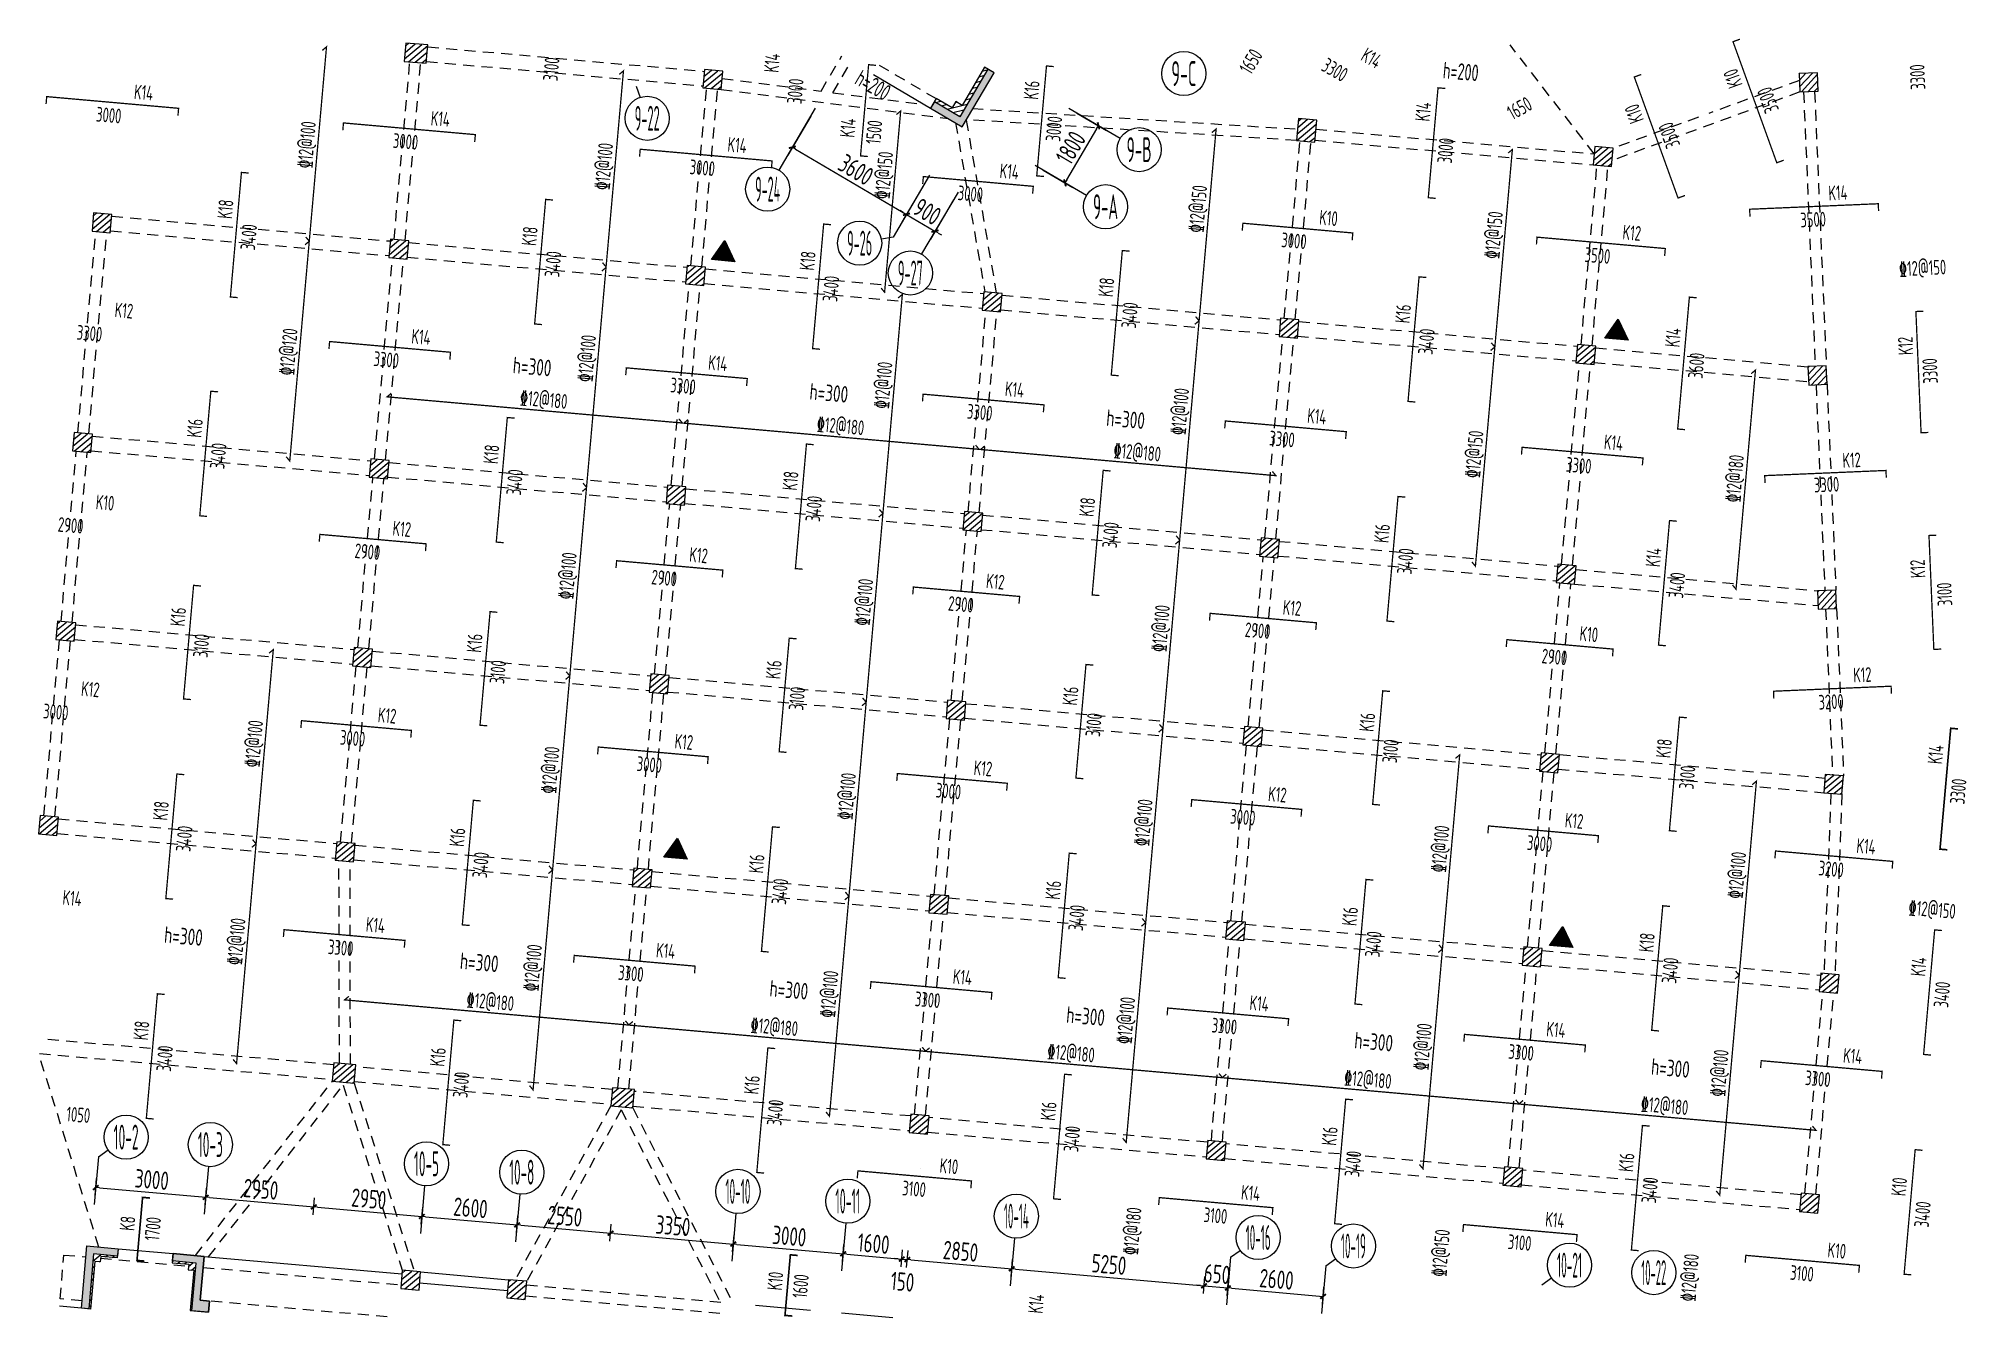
# Model space of a CAD drawing. Header units: millimetres. Extents: x 304379 to 356796, y 509425 to 544202.
import ezdxf
from ezdxf.enums import TextEntityAlignment as Align

# ---------------------------------------------------------------- set-up
doc = ezdxf.new("R2010")
doc.units = ezdxf.units.MM
doc.header["$LTSCALE"] = 100
doc.header["$PDMODE"] = 35
doc.header["$PDSIZE"] = 200
doc.linetypes.add('3', pattern=[5, 3, -2])
for name, color, linetype in [('B-AXIS', 3, 'Continuous'), ('B-TEXT', 7, 'Continuous'), ('B-板厚', 2, 'Continuous'), ('B-正筋文字', 7, 'Continuous'), ('B-正筋钢筋', 6, 'Continuous'), ('B-沉降观测点', 5, 'Continuous'), ('B-负筋文字', 7, 'Continuous'), ('B-负筋标注', 7, 'Continuous'), ('B-负筋钢筋', 1, 'Continuous'), ('COLU', 7, 'Continuous'), ('colu-1层', 6, 'Continuous'), ('h填实-1层', 254, 'Continuous'), ('h斜线-1层', 7, 'Continuous'), ('h斜线-柱', 7, 'Continuous'), ('wall-主楼', 2, 'Continuous'), ('梁', 4, 'Continuous'), ('梁虚线', 4, '3')]:
    doc.layers.add(name, color=color, linetype=linetype)
doc.styles.add('_TCH_AXIS', font='tssdeng.shx', dxfattribs={"width": 0.7, "bigfont": 'tssdchn.shx'})
doc.styles.add('COMPLEX', font='tssdeng.shx', dxfattribs={"width": 0.7, "bigfont": 'tssdchn.shx'})
doc.styles.get("Standard").update_dxf_attribs({"font": 'tssdeng.shx', "width": 0.7, "bigfont": 'tssdchn.shx'})
doc.styles.add('TSSD_Dimension', font='Tssdeng.shx', dxfattribs={"width": 0.7, "bigfont": 'tssdchn.shx'})
doc.dimstyles.new('TSSD_100_100$0', dxfattribs={"dimtxt": 300, "dimasz": 100, "dimexe": 250, "dimexo": 250, "dimgap": 100, "dimtad": 1, "dimdec": 0, "dimzin": 0, "dimdsep": 46, "dimtxsty": 'TSSD_Dimension', "dimblk": '_tsdbk', "dimblk1": '_tsdbk', "dimblk2": '_tsdbk', "dimsah": 1, "dimcen": 0, "dimclrt": 7, "dimadec": 0, "dimazin": 0, "dimtfac": 1, "dimtdec": 0, "dimtix": 1, "dimtmove": 2, "dimatfit": 3, "dimldrblk": '_tsdbk', "dimfxl": 1, "dimtolj": 1, "dimtzin": 0, "dimarcsym": 0})
pattern_1 = [(39.931646, (-467527.32, -323147.44), (-81.517904, 97.384965), [])]
pattern_2 = [(47.443985, (-467527.32, -323147.44), (-93.550296, 85.891456), [])]
pattern_3 = [(39.931646, (-26488.48, 19437.42), (-81.517904, 97.384965), [])]

msp = doc.modelspace()

# ---------------------------------------------------------------- texts
at = {"layer": 'B-板厚'}
for s, rotation, width, p in [('h=200', 354.93761, 0.65, (342546.9, 543122.8)), ('h=200', 329.54537, 0.65, (326535.6, 542983.5)), ('h=300', 354.93165, 0.7, (317257.9, 535102.8)), ('h=300', 354.93165, 0.7, (325326.2, 534387.2)), ('h=300', 354.93165, 0.7, (333394.6, 533671.6)), ('h=300', 354.93165, 0.7, (307779.3, 519614.9)), ('h=300', 354.93165, 0.7, (315821, 518901.7)), ('h=300', 354.93165, 0.7, (324238.4, 518155.2)), ('h=300', 354.93165, 0.7, (332306.7, 517439.6)), ('h=300', 354.93165, 0.7, (340139.4, 516744.9)), ('h=300', 354.93165, 0.7, (348207.7, 516029.3))]:
    msp.add_text(s, height=450, rotation=rotation, dxfattribs=dict(at, width=width)).set_placement(p)
at = {"layer": 'B-正筋文字', "width": 0.65}
for s, rotation, p in [('%%13212@100', 84.93188, (311812.2, 540661.7)), ('%%13212@100', 84.93153, (319891.8, 540073.1)), ('%%13212@150', 84.93187, (327504, 539829)), ('%%13212@150', 84.93153, (336042.6, 538913.4)), ('%%13212@150', 84.93153, (344083.5, 538200.2)), ('%%13212@150', 2.44399, (354968.3, 537736.4)), ('%%13212@120', 84.93188, (311312.8, 535031.3)), ('%%13212@100', 84.93153, (319428.9, 534854.1)), ('%%13212@100', 84.93153, (327485.8, 534122)), ('%%13212@100', 84.93153, (335554.1, 533406.4)), ('%%13212@180', 354.93165, (317452.1, 534241.7)), ('%%13212@180', 354.93165, (325520.4, 533526.1)), ('%%13212@180', 354.93165, (333588.7, 532810.5)), ('%%13212@150', 84.93153, (343554.9, 532241)), ('%%13212@180', 84.93153, (350637.6, 531575.8)), ('%%13212@100', 84.93153, (318904.3, 528938.8)), ('%%13212@100', 84.93153, (326962.7, 528224.1)), ('%%13212@100', 84.93153, (335031, 527508.5)), ('%%13212@100', 84.93153, (310374.8, 524374.5)), ('%%13212@100', 84.93153, (318436, 523659.5)), ('%%13212@100', 84.93153, (326494.4, 522944.8)), ('%%13212@100', 84.93153, (334562.8, 522229.2)), ('%%13212@100', 84.93153, (342631.1, 521513.6)), ('%%13212@100', 84.93153, (350699.4, 520798)), ('%%13212@150', 354.93165, (355206.3, 520375.6)), ('%%13212@100', 84.93153, (309897.6, 518994.2)), ('%%13212@100', 84.93153, (317958.8, 518279.3)), ('%%13212@100', 84.93153, (326017.3, 517564.6)), ('%%13212@180', 354.93165, (316000.1, 517870)), ('%%13212@100', 84.93153, (334085.6, 516849)), ('%%13212@180', 354.93165, (323721.4, 517185.2)), ('%%13212@100', 84.93153, (342153.9, 516133.4)), ('%%13212@180', 354.93165, (331789.8, 516469.6)), ('%%13212@100', 84.93153, (350222.2, 515417.8)), ('%%13212@180', 354.93165, (339858.1, 515754)), ('%%13212@180', 354.93165, (347926.4, 515038.4)), ('%%13212@180', 84.93188, (334257.9, 511111.7)), ('%%13212@150', 84.93188, (342642.8, 510518.7)), ('%%13212@180', 84.93188, (349414, 509847.3))]:
    msp.add_text(s, height=400, rotation=rotation, dxfattribs=at).set_placement(p)
at = {"layer": 'B-负筋文字', "width": 0.65}
for s, rotation, p in [('K14', 84.93165, (324498, 543265)), ('K14', 329.99989, (340299.4, 543624.3)), ('K10', 109.87132, (350718.6, 542946.5)), ('K14', 354.93165, (306962.9, 542558)), ('K16', 84.93165, (331556.6, 542531.3)), ('K14', 354.93165, (315031.2, 541842.4)), ('K14', 84.93165, (326562, 541499.5)), ('K14', 84.93165, (342202.2, 541936.9)), ('K10', 109.87132, (348034.5, 541987.1)), ('K14', 354.93165, (323099.6, 541126.8)), ('K14', 354.93165, (330499.4, 540410.4)), ('K14', 2.44393, (353052.4, 539796.6)), ('K18', 84.93165, (309637.4, 539287.8)), ('K10', 354.93165, (339187.1, 539141.6)), ('K18', 84.93165, (317909.7, 538554.1)), ('K12', 354.93165, (347433.9, 538740.7)), ('K18', 84.93165, (325467.1, 537883.8)), ('K18', 84.93165, (333587.4, 537163.6)), ('K12', 354.93165, (306437, 536627)), ('K16', 84.93165, (341655.7, 536448)), ('K14', 354.93165, (314505.2, 535911.4)), ('K14', 84.93165, (348996, 535797)), ('K12', 92.44399, (355349.9, 535604.3)), ('K14', 354.93165, (322573.5, 535195.8)), ('K14', 354.93165, (330641.9, 534480.2)), ('K14', 354.93165, (338859.6, 533751.3)), ('K16', 84.93165, (308805, 533338)), ('K18', 84.93165, (316866.3, 532623.1)), ('K14', 354.93165, (346927.9, 533035.7)), ('K12', 2.44399, (353433.7, 532528.6)), ('K18', 84.93165, (324999.5, 531901.7)), ('K10', 354.93165, (305923.5, 531404.3)), ('K18', 84.93165, (333067.8, 531186.2)), ('K12', 354.93165, (313991.8, 530688.7)), ('K16', 84.93165, (341083, 530475.3)), ('K12', 354.93165, (322060.1, 529973.1)), ('K14', 84.93165, (348465.9, 529820.5)), ('K12', 92.44397, (355681.8, 529541.9)), ('K12', 354.93165, (330128.5, 529257.5)), ('K12', 354.93165, (338196.8, 528541.9)), ('K16', 84.93165, (308350.1, 528208.2)), ('K16', 84.93165, (316411.3, 527493.2)), ('K10', 354.93165, (346265.1, 527826.3)), ('K16', 84.93165, (324544.5, 526771.9)), ('K12', 2.44399, (353726, 526690.6)), ('K12', 354.93165, (305523.6, 526329.6)), ('K16', 84.93165, (332612.8, 526056.3)), ('K12', 354.93165, (313591.9, 525614)), ('K16', 84.93165, (340681.2, 525340.7)), ('K12', 354.93165, (321660.3, 524898.5)), ('K18', 84.93165, (348749.5, 524625.1)), ('K14', 84.93165, (356136.1, 524460)), ('K12', 354.93165, (329793.4, 524177.1)), ('K12', 354.93165, (337796.9, 523467.3)), ('K18', 84.93165, (307881.8, 522928.9)), ('K12', 354.93165, (345865.2, 522751.7)), ('K16', 84.93165, (315943.1, 522213.9)), ('K14', 354.93165, (353793.3, 522059.4)), ('K16', 84.93165, (324076.3, 521492.6)), ('K14', 354.93165, (305019.8, 520649.1)), ('K16', 84.93165, (332144.6, 520777)), ('K16', 84.93165, (340212.9, 520061.4)), ('K14', 354.93165, (313266.4, 519917.7)), ('K14', 354.93165, (321156.4, 519217.9)), ('K18', 84.93165, (348281.3, 519345.8)), ('K14', 84.93165, (355674, 518690.2)), ('K14', 354.93165, (329224.8, 518502.3)), ('K14', 354.93165, (337293.1, 517786.8)), ('K18', 84.93165, (307351.8, 516952.4)), ('K14', 354.93165, (345361.4, 517071.2)), ('K16', 84.93165, (315413, 516237.4)), ('K14', 354.93165, (353429.8, 516355.6)), ('K16', 84.93165, (323949.9, 515480.3)), ('K16', 84.93165, (332018.2, 514764.7)), ('K16', 84.93165, (339660.5, 514086.9)), ('K10', 354.93165, (328866.3, 513359.3)), ('K16', 84.93165, (347728.8, 513371.3)), ('K10', 84.93165, (355143.9, 512713.6)), ('K14', 354.93165, (337061.2, 512632.4)), ('K8', 84.93165, (306980.8, 511768.8)), ('K14', 354.93165, (345331.8, 511898.9)), ('K10', 354.93165, (353007.8, 511062.5)), ('K10', 84.93165, (324588.1, 510149.6)), ('K14', 84.93165, (331679.7, 509520.6))]:
    msp.add_text(s, height=400, rotation=rotation, dxfattribs=at).set_placement(p)
at = {"layer": 'B-负筋标注', "width": 0.65}
for s, rotation, p in [('3100', 84.93165, (318490.5, 543034.4)), ('1650', 59.0008, (337343.8, 543194.7)), ('3300', 330.0001, (339225.1, 543349.3)), ('3000', 84.93165, (325123.2, 542412.5)), ('3300', 92.44399, (355680.9, 542820)), ('1650', 29.00078, (344455.8, 541972.8)), ('3500', 109.87132, (351706.3, 542267.6)), ('3000', 354.93165, (305930.9, 541948.7)), ('3000', 84.93165, (332156.2, 541389.6)), ('3000', 354.93165, (313999.2, 541233.1)), ('1500', 84.93165, (327266.8, 541317.9)), ('3000', 84.93165, (342801.8, 540795.3)), ('3500', 109.87132, (349022.1, 541308.2)), ('3000', 354.93165, (322067.5, 540517.5)), ('3000', 354.93165, (329357.8, 539810.8)), ('3500', 2.44393, (352288.9, 539065.2)), ('3400', 84.93165, (310262.6, 538435.2)), ('3000', 354.93165, (338155, 538532.3)), ('3400', 84.93165, (318534.9, 537701.6)), ('3500', 354.93165, (346401.9, 538131.3)), ('3400', 84.93165, (326092.4, 537031.3)), ('3400', 84.93165, (334212.6, 536311.1)), ('3300', 354.93165, (305404.9, 536017.6)), ('3400', 84.93165, (342280.9, 535595.5)), ('3300', 354.93165, (313473.2, 535302.1)), ('3600', 84.93165, (349621.2, 534944.5)), ('3300', 92.44399, (356022, 534827.3)), ('3300', 354.93165, (321541.5, 534586.5)), ('3300', 354.93165, (329609.8, 533870.9)), ('3400', 84.93165, (309430.3, 532485.5)), ('3300', 354.93165, (337827.6, 533142)), ('3300', 354.93165, (345895.9, 532426.4)), ('3400', 84.93165, (317491.5, 531770.6)), ('3300', 2.44399, (352656.6, 531856.5)), ('3400', 84.93165, (325624.7, 531049.2)), ('2900', 354.93165, (304891.4, 530795)), ('3400', 84.93165, (333693, 530333.6)), ('2900', 354.93165, (312959.8, 530079.4)), ('3400', 84.93165, (341708.3, 529622.7)), ('2900', 354.93165, (321028.1, 529363.8)), ('3400', 84.93165, (349091.2, 528968)), ('2900', 354.93165, (329096.4, 528648.2)), ('3100', 92.44397, (356413.2, 528778.5)), ('3100', 84.93165, (308975.3, 527355.6)), ('2900', 354.93165, (337164.8, 527932.6)), ('2900', 354.93165, (345233.1, 527217)), ('3100', 84.93165, (317036.5, 526640.7)), ('3100', 84.93165, (325169.7, 525919.4)), ('3200', 2.44399, (352782.5, 525951.6)), ('3000', 354.93165, (304491.6, 525720.3)), ('3100', 84.93165, (333238.1, 525203.8)), ('3000', 354.93165, (312559.9, 525004.7)), ('3100', 84.93165, (341306.4, 524488.2)), ('3000', 354.93165, (320628.2, 524289.1)), ('3100', 84.93165, (349374.7, 523772.6)), ('3000', 354.93165, (328761.4, 523567.8)), ('3300', 84.93165, (356740.3, 523369.8)), ('3000', 354.93165, (336764.9, 522858)), ('3400', 84.93165, (308507.1, 522076.4)), ('3000', 354.93165, (344833.2, 522142.4)), ('3400', 84.93165, (316568.3, 521361.4)), ('3200', 354.93165, (352761.3, 521450.1)), ('3400', 84.93165, (324701.5, 520640.1)), ('3400', 84.93165, (332769.8, 519924.5)), ('3300', 354.93165, (312234.4, 519308.4)), ('3400', 84.93165, (340838.2, 519208.9)), ('3300', 354.93165, (320124.4, 518608.6)), ('3400', 84.93165, (348906.5, 518493.3)), ('3400', 84.93165, (356299.2, 517837.6)), ('3300', 354.93165, (328192.7, 517893)), ('3300', 354.93165, (336261.1, 517177.4)), ('3300', 354.93165, (344329.4, 516461.9)), ('3400', 84.93165, (307977, 516099.8)), ('3400', 84.93165, (316038.3, 515384.9)), ('3300', 354.93165, (352397.7, 515746.3)), ('3400', 84.93165, (324575.1, 514627.7)), ('1050', 354.93165, (305122, 514764.3)), ('3400', 84.93165, (332643.5, 513912.1)), ('3400', 84.93165, (340285.8, 513234.3)), ('3400', 84.93165, (348354.1, 512518.8)), ('3100', 354.93165, (327848.7, 512748.7)), ('1700', 84.93165, (307657.9, 511500.2)), ('3100', 354.93165, (336043.6, 512021.8)), ('3400', 84.93165, (355769.1, 511861.1)), ('3100', 354.93165, (344314.2, 511288.3)), ('1600', 84.93165, (325270.2, 509938.1)), ('3100', 354.93165, (351990.2, 510451.9))]:
    msp.add_text(s, height=400, rotation=rotation, dxfattribs=at).set_placement(p)

# ---------------------------------------------------------------- blocks, each defined once
blk = doc.blocks.new('_tsdbk')
blk.add_line((-1, 0), (0, 0))
at = {"const_width": 0.5}
blk.add_lwpolyline([(-0.7, -0.7), (0.7, 0.7)], dxfattribs=at)
blk = doc.blocks.new('*D321')
at = {"layer": 'B-AXIS', "color": 0, "lineweight": -2}
for p, q in [((330819, 510535), (330860, 510997)), ((330937, 510739), (335967, 510293)), ((336048, 510072), (336089, 510534))]:
    blk.add_line(p, q, dxfattribs=at)
at = {"layer": 'Defpoints', "color": 0}
for p in [(330796, 510286), (336067, 510284), (336026, 509823)]:
    blk.add_point(p, dxfattribs=at)
at = {"layer": 'B-AXIS', "color": 0, "lineweight": -2, "xscale": 100, "yscale": 100, "zscale": 100}
for p, rotation in [((330837, 510748), 174.931645782521), ((336067, 510284), 354.931645782521)]:
    blk.add_blockref('_tsdbk', p, dxfattribs=dict(at, rotation=rotation))
at = {"layer": 'B-AXIS', "color": 7, "insert": (333483, 510865), "char_height": 500, "attachment_point": 5, "rotation": 354.9316, "style": 'TSSD_Dimension'}
blk.add_mtext('\\A1;5250', dxfattribs=at)
blk = doc.blocks.new('_AXISO')
blk.add_circle((0, 0), 0.5)
at = {"layer": 'B-TEXT', "style": 'COMPLEX', "width": 1.450893}
blk.add_attdef('A', text='', height=0.56, dxfattribs=at).set_placement((0.249375, -0.28), (0.749375, -0.28), align=Align.FIT)
blk = doc.blocks.new('*D376')
at = {"layer": 'B-AXIS', "color": 0, "lineweight": -2}
for p, q in [((317371, 511728), (317412, 512190)), ((317490, 511932), (319831, 511725)), ((319911, 511503), (319952, 511965))]:
    blk.add_line(p, q, dxfattribs=at)
at = {"layer": 'Defpoints', "color": 0}
for p in [(319930, 511716), (317349, 511479), (319889, 511254)]:
    blk.add_point(p, dxfattribs=at)
at = {"layer": 'B-AXIS', "color": 0, "lineweight": -2, "xscale": 100, "yscale": 100, "zscale": 100}
for p, rotation in [((317390, 511941), 174.931645782521), ((319930, 511716), 354.931645782521)]:
    blk.add_blockref('_tsdbk', p, dxfattribs=dict(at, rotation=rotation))
at = {"layer": 'B-AXIS', "color": 7, "insert": (318691, 512177), "char_height": 500, "attachment_point": 5, "rotation": 354.9316, "style": 'TSSD_Dimension'}
blk.add_mtext('\\A1;2550', dxfattribs=at)
blk = doc.blocks.new('*D377')
at = {"layer": 'B-AXIS', "color": 0, "lineweight": -2}
for p, q in [((308905, 512479), (308946, 512941)), ((309023, 512683), (311762, 512440)), ((311843, 512218), (311884, 512680))]:
    blk.add_line(p, q, dxfattribs=at)
at = {"layer": 'Defpoints', "color": 0}
for p in [(308883, 512230), (311862, 512431), (311821, 511969)]:
    blk.add_point(p, dxfattribs=at)
at = {"layer": 'B-AXIS', "color": 0, "lineweight": -2, "xscale": 100, "yscale": 100, "zscale": 100}
for p, rotation in [((308923, 512692), 174.931645782521), ((311862, 512431), 354.931645782521)]:
    blk.add_blockref('_tsdbk', p, dxfattribs=dict(at, rotation=rotation))
at = {"layer": 'B-AXIS', "color": 7, "insert": (310424, 512910), "char_height": 500, "attachment_point": 5, "rotation": 354.9316, "style": 'TSSD_Dimension'}
blk.add_mtext('\\A1;2950', dxfattribs=at)
blk = doc.blocks.new('*D378')
at = {"layer": 'B-AXIS', "color": 0, "lineweight": -2}
for p, q in [((305916, 512744), (305957, 513206)), ((306035, 512948), (308824, 512701)), ((308905, 512479), (308946, 512941))]:
    blk.add_line(p, q, dxfattribs=at)
at = {"layer": 'Defpoints', "color": 0}
for p in [(308923, 512692), (305894, 512495), (308883, 512230)]:
    blk.add_point(p, dxfattribs=at)
at = {"layer": 'B-AXIS', "color": 0, "lineweight": -2, "xscale": 100, "yscale": 100, "zscale": 100}
for p, rotation in [((305935, 512957), 174.931645782521), ((308923, 512692), 354.931645782521)]:
    blk.add_blockref('_tsdbk', p, dxfattribs=dict(at, rotation=rotation))
at = {"layer": 'B-AXIS', "color": 7, "insert": (307460, 513173), "char_height": 500, "attachment_point": 5, "rotation": 354.9316, "style": 'TSSD_Dimension'}
blk.add_mtext('\\A1;3000', dxfattribs=at)
blk = doc.blocks.new('*D380')
at = {"layer": 'B-AXIS', "color": 0, "lineweight": -2}
for p, q in [((314782, 511958), (314823, 512420)), ((314900, 512162), (317291, 511950)), ((317371, 511728), (317412, 512190))]:
    blk.add_line(p, q, dxfattribs=at)
at = {"layer": 'Defpoints', "color": 0}
for p in [(314759, 511709), (317390, 511941), (317349, 511479)]:
    blk.add_point(p, dxfattribs=at)
at = {"layer": 'B-AXIS', "color": 0, "lineweight": -2, "xscale": 100, "yscale": 100, "zscale": 100}
for p, rotation in [((314800, 512171), 174.931645782521), ((317390, 511941), 354.931645782521)]:
    blk.add_blockref('_tsdbk', p, dxfattribs=dict(at, rotation=rotation))
at = {"layer": 'B-AXIS', "color": 7, "insert": (316126, 512404), "char_height": 500, "attachment_point": 5, "rotation": 354.9316, "style": 'TSSD_Dimension'}
blk.add_mtext('\\A1;2600', dxfattribs=at)
blk = doc.blocks.new('*D381')
at = {"layer": 'B-AXIS', "color": 0, "lineweight": -2}
for p, q in [((311843, 512218), (311884, 512680)), ((311962, 512422), (314701, 512179)), ((314782, 511958), (314823, 512420))]:
    blk.add_line(p, q, dxfattribs=at)
at = {"layer": 'Defpoints', "color": 0}
for p in [(314800, 512171), (311821, 511969), (314759, 511709)]:
    blk.add_point(p, dxfattribs=at)
at = {"layer": 'B-AXIS', "color": 0, "lineweight": -2, "xscale": 100, "yscale": 100, "zscale": 100}
for p, rotation in [((311862, 512431), 174.931645782521), ((314800, 512171), 354.931645782521)]:
    blk.add_blockref('_tsdbk', p, dxfattribs=dict(at, rotation=rotation))
at = {"layer": 'B-AXIS', "color": 7, "insert": (313362, 512650), "char_height": 500, "attachment_point": 5, "rotation": 354.9316, "style": 'TSSD_Dimension'}
blk.add_mtext('\\A1;2950', dxfattribs=at)
blk = doc.blocks.new('*D382')
at = {"layer": 'B-AXIS', "color": 0, "lineweight": -2}
for p, q in [((326237, 510942), (326278, 511404)), ((326355, 511146), (327750, 511022)), ((327830, 510800), (327871, 511262))]:
    blk.add_line(p, q, dxfattribs=at)
at = {"layer": 'Defpoints', "color": 0}
for p in [(326214, 510693), (327808, 510551), (327849, 511013)]:
    blk.add_point(p, dxfattribs=at)
at = {"layer": 'B-AXIS', "color": 0, "lineweight": -2, "xscale": 100, "yscale": 100, "zscale": 100}
for p, rotation in [((326255, 511155), 174.931645782521), ((327849, 511013), 354.931645782521)]:
    blk.add_blockref('_tsdbk', p, dxfattribs=dict(at, rotation=rotation))
at = {"layer": 'B-AXIS', "color": 7, "insert": (327083, 511433), "char_height": 500, "attachment_point": 5, "rotation": 354.9316, "style": 'TSSD_Dimension'}
blk.add_mtext('\\A1;1600', dxfattribs=at)
blk = doc.blocks.new('*D383')
at = {"layer": 'B-AXIS', "color": 0, "lineweight": -2}
for p, q in [((323248, 511207), (323289, 511669)), ((323367, 511411), (326156, 511164)), ((326237, 510942), (326278, 511404))]:
    blk.add_line(p, q, dxfattribs=at)
at = {"layer": 'Defpoints', "color": 0}
for p in [(326255, 511155), (323226, 510958), (326214, 510693)]:
    blk.add_point(p, dxfattribs=at)
at = {"layer": 'B-AXIS', "color": 0, "lineweight": -2, "xscale": 100, "yscale": 100, "zscale": 100}
for p, rotation in [((323267, 511420), 174.931645782521), ((326255, 511155), 354.931645782521)]:
    blk.add_blockref('_tsdbk', p, dxfattribs=dict(at, rotation=rotation))
at = {"layer": 'B-AXIS', "color": 7, "insert": (324792, 511636), "char_height": 500, "attachment_point": 5, "rotation": 354.9316, "style": 'TSSD_Dimension'}
blk.add_mtext('\\A1;3000', dxfattribs=at)
blk = doc.blocks.new('*D384')
at = {"layer": 'B-AXIS', "color": 0, "lineweight": -2}
for p, q in [((319911, 511503), (319952, 511965)), ((320030, 511707), (323168, 511429)), ((323248, 511207), (323289, 511669))]:
    blk.add_line(p, q, dxfattribs=at)
at = {"layer": 'Defpoints', "color": 0}
for p in [(319889, 511254), (323267, 511420), (323226, 510958)]:
    blk.add_point(p, dxfattribs=at)
at = {"layer": 'B-AXIS', "color": 0, "lineweight": -2, "xscale": 100, "yscale": 100, "zscale": 100}
for p, rotation in [((319930, 511716), 174.931645782521), ((323267, 511420), 354.931645782521)]:
    blk.add_blockref('_tsdbk', p, dxfattribs=dict(at, rotation=rotation))
at = {"layer": 'B-AXIS', "color": 7, "insert": (321630, 511916), "char_height": 500, "attachment_point": 5, "rotation": 354.9316, "style": 'TSSD_Dimension'}
blk.add_mtext('\\A1;3350', dxfattribs=at)
blk = doc.blocks.new('*D385')
at = {"layer": 'B-AXIS', "color": 0, "lineweight": -2}
for p, q in [((327980, 510787), (328021, 511249)), ((328098, 510991), (330738, 510757)), ((330819, 510535), (330860, 510997))]:
    blk.add_line(p, q, dxfattribs=at)
at = {"layer": 'Defpoints', "color": 0}
for p in [(330837, 510748), (327958, 510538), (330796, 510286)]:
    blk.add_point(p, dxfattribs=at)
at = {"layer": 'B-AXIS', "color": 0, "lineweight": -2, "xscale": 100, "yscale": 100, "zscale": 100}
for p, rotation in [((327999, 511000), 174.931645782521), ((330837, 510748), 354.931645782521)]:
    blk.add_blockref('_tsdbk', p, dxfattribs=dict(at, rotation=rotation))
at = {"layer": 'B-AXIS', "color": 7, "insert": (329449, 511223), "char_height": 500, "attachment_point": 5, "rotation": 354.9316, "style": 'TSSD_Dimension'}
blk.add_mtext('\\A1;2850', dxfattribs=at)
blk = doc.blocks.new('*D386')
at = {"layer": 'B-AXIS', "color": 0, "lineweight": -2}
for p, q in [((325372, 542094), (324747, 541030)), ((324959, 541195), (327890, 539472)), ((328475, 540269), (327850, 539206))]:
    blk.add_line(p, q, dxfattribs=at)
at = {"layer": 'Defpoints', "color": 0}
for p in [(325499, 542309), (328602, 540485), (327977, 539421)]:
    blk.add_point(p, dxfattribs=at)
at = {"layer": 'B-AXIS', "color": 0, "lineweight": -2, "xscale": 100, "yscale": 100, "zscale": 100}
for p, rotation in [((324873, 541246), 149.5453717265992), ((327977, 539421), 329.5453717265992)]:
    blk.add_blockref('_tsdbk', p, dxfattribs=dict(at, rotation=rotation))
at = {"layer": 'B-AXIS', "color": 7, "insert": (326602, 540635), "char_height": 500, "attachment_point": 5, "rotation": 329.5454, "style": 'TSSD_Dimension'}
blk.add_mtext('\\A1;3600', dxfattribs=at)
blk = doc.blocks.new('*D387')
at = {"layer": 'B-AXIS', "color": 0, "lineweight": -2}
for p, q in [((328475, 540269), (327850, 539206)), ((327890, 539472), (327804, 539522)), ((327977, 539421), (328752, 538965)), ((329251, 539813), (328626, 538749)), ((328839, 538914), (328925, 538863))]:
    blk.add_line(p, q, dxfattribs=at)
at = {"layer": 'Defpoints', "color": 0}
for p in [(328602, 540485), (329378, 540028), (328752, 538965)]:
    blk.add_point(p, dxfattribs=at)
at = {"layer": 'B-AXIS', "color": 0, "lineweight": -2, "xscale": 100, "yscale": 100, "zscale": 100}
for p, rotation in [((327977, 539421), 329.5453717265992), ((328752, 538965), 149.5453717265992)]:
    blk.add_blockref('_tsdbk', p, dxfattribs=dict(at, rotation=rotation))
at = {"layer": 'B-AXIS', "color": 7, "insert": (328542, 539495), "char_height": 500, "attachment_point": 5, "rotation": 329.5454, "style": 'TSSD_Dimension'}
blk.add_mtext('\\A1;900', dxfattribs=at)
blk = doc.blocks.new('*D389')
at = {"layer": 'B-AXIS', "color": 0, "lineweight": -2}
for p, q in [((332607, 542177), (333414, 541702)), ((332337, 540364), (333148, 541743)), ((331695, 540625), (332502, 540151))]:
    blk.add_line(p, q, dxfattribs=at)
at = {"layer": 'Defpoints', "color": 0}
for p in [(332392, 542303), (333198, 541829), (331479, 540752)]:
    blk.add_point(p, dxfattribs=at)
at = {"layer": 'B-AXIS', "color": 0, "lineweight": -2, "xscale": 100, "yscale": 100, "zscale": 100}
for p, rotation in [((333198, 541829), 59.54537173746347), ((332286, 540278), 239.5453717374635)]:
    blk.add_blockref('_tsdbk', p, dxfattribs=dict(at, rotation=rotation))
at = {"layer": 'B-AXIS', "color": 7, "insert": (332441, 541231), "char_height": 500, "attachment_point": 5, "rotation": 59.5454, "style": 'TSSD_Dimension'}
blk.add_mtext('\\A1;1800', dxfattribs=at)
blk = doc.blocks.new('*D432')
at = {"layer": 'B-AXIS', "color": 0, "lineweight": -2}
for p, q in [((336696, 510014), (336736, 510476)), ((336814, 510218), (339205, 510006)), ((339285, 509785), (339326, 510246))]:
    blk.add_line(p, q, dxfattribs=at)
at = {"layer": 'Defpoints', "color": 0}
for p in [(336673, 509765), (339263, 509535), (339304, 509997)]:
    blk.add_point(p, dxfattribs=at)
at = {"layer": 'B-AXIS', "color": 0, "lineweight": -2, "xscale": 100, "yscale": 100, "zscale": 100}
for p, rotation in [((336714, 510227), 174.931645782521), ((339304, 509997), 354.931645782521)]:
    blk.add_blockref('_tsdbk', p, dxfattribs=dict(at, rotation=rotation))
at = {"layer": 'B-AXIS', "color": 7, "insert": (338040, 510461), "char_height": 500, "attachment_point": 5, "rotation": 354.9316, "style": 'TSSD_Dimension'}
blk.add_mtext('\\A1;2600', dxfattribs=at)
blk = doc.blocks.new('*D433')
at = {"layer": 'B-AXIS', "color": 0, "lineweight": -2}
for p, q in [((335967, 510293), (335868, 510302)), ((336048, 510072), (336089, 510534)), ((336067, 510284), (336714, 510227)), ((336696, 510014), (336736, 510476)), ((336814, 510218), (336914, 510209))]:
    blk.add_line(p, q, dxfattribs=at)
at = {"layer": 'Defpoints', "color": 0}
for p in [(336714, 510227), (336026, 509823), (336673, 509765)]:
    blk.add_point(p, dxfattribs=at)
at = {"layer": 'B-AXIS', "color": 0, "lineweight": -2, "xscale": 100, "yscale": 100, "zscale": 100}
for p, rotation in [((336067, 510284), 354.931645782521), ((336714, 510227), 174.931645782521)]:
    blk.add_blockref('_tsdbk', p, dxfattribs=dict(at, rotation=rotation))
at = {"layer": 'B-AXIS', "color": 7, "insert": (336422, 510604), "char_height": 500, "attachment_point": 5, "rotation": 354.9316, "style": 'TSSD_Dimension'}
blk.add_mtext('\\A1;650', dxfattribs=at)
blk = doc.blocks.new('*D625')
at = {"layer": 'B-AXIS', "color": 0, "lineweight": -2}
for p, q in [((327830, 510801), (327871, 511262)), ((327980, 510787), (328021, 511249)), ((327750, 511022), (327650, 511031)), ((327849, 511013), (327999, 511000)), ((328098, 510991), (328198, 510982))]:
    blk.add_line(p, q, dxfattribs=at)
at = {"layer": 'Defpoints', "color": 0}
for p in [(327808, 510551), (327999, 511000), (327958, 510538)]:
    blk.add_point(p, dxfattribs=at)
at = {"layer": 'B-AXIS', "color": 0, "lineweight": -2, "xscale": 100, "yscale": 100, "zscale": 100}
for p, rotation in [((327849, 511013), 354.931645782521), ((327999, 511000), 174.931645782521)]:
    blk.add_blockref('_tsdbk', p, dxfattribs=dict(at, rotation=rotation))
at = {"layer": 'B-AXIS', "color": 7, "insert": (327870, 510396), "char_height": 500, "attachment_point": 5, "rotation": 354.9316, "style": 'TSSD_Dimension'}
blk.add_mtext('\\A1;150', dxfattribs=at)
blk = doc.blocks.new('A$C7FDE0673')
at = {"layer": 'B-沉降观测点'}
blk.add_hatch(color=256, dxfattribs=at).paths.add_polyline_path([(318, 551), (0, 0), (636, 0)])
at = {"layer": 'B-沉降观测点', "elevation": -1772}
blk.add_lwpolyline([(0, 0), (318, 551), (636, 0)], close=True, dxfattribs=at)

# ---------------------------------------------------------------- dimensions: what is measured, and where the dimension line sits
at = {"layer": 'B-AXIS'}
for base, p1, p2, angle, picture, middle in [((327976.5, 539421), (325498.6, 542309.3), (328601.9, 540484.6), 329.54537, '*D386', (326602.3, 540635.1)), ((333198.4, 541829.2), (331479.5, 540751.8), (332391.8, 542303.5), 59.54537, '*D389', (332440.5, 541230.8)), ((328752.4, 538964.8), (328601.9, 540484.6), (329377.7, 540028.4), 329.54537, '*D387', (328541.9, 539494.6)), ((308923.5, 512691.9), (305894.2, 512495), (308882.5, 512230), 354.93165, '*D378', (307460.3, 513173)), ((311861.9, 512431.3), (308882.5, 512230), (311821, 511969.4), 354.93165, '*D377', (310423.6, 512910.2)), ((314800.4, 512170.6), (311821, 511969.4), (314759.4, 511708.8), 354.93165, '*D381', (313362.1, 512649.6)), ((317390.2, 511940.9), (314759.4, 511708.8), (317349.3, 511479.1), 354.93165, '*D380', (316126.3, 512404.4)), ((319930.3, 511715.7), (317349.3, 511479.1), (319889.3, 511253.8), 354.93165, '*D376', (318691.2, 512176.9)), ((323267.2, 511419.7), (319889.3, 511253.8), (323226.2, 510957.8), 354.93165, '*D384', (321629.6, 511916.3)), ((326255.4, 511154.7), (323226.2, 510957.8), (326214.5, 510692.8), 354.93165, '*D383', (324792.2, 511635.8)), ((327849.1, 511013.3), (326214.5, 510692.8), (327808.1, 510551.5), 354.93165, '*D382', (327083.2, 511432.6)), ((330837.5, 510748.3), (327957.6, 510538.2), (330796.5, 510286.4), 354.93165, '*D385', (329449, 511222.8)), ((336066.9, 510284.5), (330796.5, 510286.4), (336026, 509822.6), 354.93165, '*D321', (333483.1, 510865)), ((336714.4, 510227.1), (336026, 509822.6), (336673.4, 509765.2), 354.93165, '*D433', (336421.6, 510604.4)), ((339304.2, 509997.4), (336673.4, 509765.2), (339263.3, 509535.5), 354.93165, '*D432', (338040.2, 510460.9))]:
    dim = msp.add_linear_dim(base=base, p1=p1, p2=p2, angle=angle, dimstyle='TSSD_100_100$0', override={"dimtxt": 500}, dxfattribs=at)
    dim.commit()
    dim.dimension.update_dxf_attribs({"geometry": picture, "text_midpoint": middle})
dim = msp.add_linear_dim(base=(327998.6, 511000.1), p1=(327808.1, 510551.5), p2=(327957.6, 510538.2), angle=354.93165, dimstyle='TSSD_100_100$0', override={"dimtxt": 500}, dxfattribs=at)
dim.commit()
dim.dimension.update_dxf_attribs({"geometry": '*D625', "text_midpoint": (327869.7, 510396.1), "dimtype": 160})

# ---------------------------------------------------------------- hatches: boundary and pattern name
at = {"layer": 'h填实-1层'}
for points in [[(328734.5, 542481.8), (328633.1, 542309.4), (329495.2, 541802.5), (330356.8, 543268), (330184.4, 543369.4), (329424.1, 542076.3)], [(305694.1, 511368.3), (306540.8, 511293.2), (306523.1, 511094), (305875.6, 511151.4), (305743.1, 509657.2), (305543.9, 509674.9)], [(308034.9, 511160.7), (308881.6, 511085.6), (308775.6, 509890.3), (309024.6, 509868.2), (308998.1, 509569.3), (308549.8, 509609.1), (308664.7, 510904), (308017.2, 510961.4)]]:
    msp.add_hatch(color=256, dxfattribs=at).paths.add_polyline_path(points)
at = {"layer": 'h斜线-1层'}
h = msp.add_hatch(dxfattribs=at)
h.set_pattern_fill('ANSI31', color=256, scale=40, angle=-30.45463, style=0)
h.set_pattern_definition([(14.545372, (-85926.15, 179405.06), (-31.895617, 122.92953), [])])
h.paths.add_polyline_path([(330184.4, 543369.4), (330098.2, 543420), (329490, 542385.6), (329317.6, 542487), (329216.2, 542314.6), (328785.2, 542568), (328734.5, 542481.8), (329424.1, 542076.3)])
h = msp.add_hatch(dxfattribs=at)
h.set_pattern_fill('ANSI31', color=256, scale=40, angle=-5.06835, style=0)
h.set_pattern_definition(pattern_3)
h.paths.add_polyline_path([(306070.3, 511084), (306518.5, 511044.3), (306522.9, 511094), (305875.6, 511151.4), (305743.1, 509657.4), (305792.8, 509653), (305907.6, 510947.9), (306057, 510934.6)])
h = msp.add_hatch(dxfattribs=at)
h.set_pattern_fill('ANSI31', color=256, scale=40, angle=-5.06835, style=0)
h.set_pattern_definition(pattern_3)
h.paths.add_polyline_path([(308664.7, 510904), (308017.1, 510961.5), (308012.7, 510911.8), (308460.9, 510872), (308447.6, 510722.6), (308597.1, 510709.3), (308499.9, 509613.7), (308549.9, 509609.2)])
at = {"layer": 'h斜线-柱'}
h = msp.add_hatch(dxfattribs=at)
h.set_pattern_fill('ANSI31', color=256, scale=40, angle=-5.06835, style=0)
h.set_pattern_definition(pattern_1)
h.paths.add_polyline_path([(314323.6, 543582), (314921.2, 543529), (314965.4, 544027), (314367.7, 544080)])
h = msp.add_hatch(dxfattribs=at)
h.set_pattern_fill('ANSI31', color=256, scale=40, angle=-5.06835, style=0)
h.set_pattern_definition(pattern_1)
h.paths.add_polyline_path([(322441.7, 542862), (322939.7, 542817.8), (322983.9, 543315.8), (322485.9, 543360)])
h = msp.add_hatch(dxfattribs=at)
h.set_pattern_fill('ANSI31', color=256, scale=40, angle=2.44399, style=0)
h.set_pattern_definition(pattern_2)
h.paths.add_polyline_path([(352267.1, 542749.8), (352766.7, 542771.1), (352745.4, 543270.6), (352245.8, 543249.3)])
h = msp.add_hatch(dxfattribs=at)
h.set_pattern_fill('ANSI31', color=256, scale=40, angle=-5.06835, style=0)
h.set_pattern_definition(pattern_1)
h.paths.add_polyline_path([(338578.3, 541430.8), (339076.4, 541386.6), (339129.4, 541984.3), (338631.4, 542028.5)])
h = msp.add_hatch(dxfattribs=at)
h.set_pattern_fill('ANSI31', color=256, scale=40, angle=-5.06835, style=0)
h.set_pattern_definition(pattern_1)
h.paths.add_polyline_path([(346651.1, 540765), (347149.1, 540720.8), (347193.3, 541218.9), (346695.3, 541263.1)])
h = msp.add_hatch(dxfattribs=at)
h.set_pattern_fill('ANSI31', color=256, scale=40, angle=-5.06835, style=0)
h.set_pattern_definition(pattern_1)
h.paths.add_polyline_path([(305832.4, 538964.1), (306330.4, 538919.9), (306374.6, 539417.9), (305876.6, 539462.1)])
h = msp.add_hatch(dxfattribs=at)
h.set_pattern_fill('ANSI31', color=256, scale=40, angle=-5.06835, style=0)
h.set_pattern_definition(pattern_1)
h.paths.add_polyline_path([(313900.7, 538248.5), (314398.8, 538204.3), (314442.9, 538702.4), (313944.9, 538746.5)])
h = msp.add_hatch(dxfattribs=at)
h.set_pattern_fill('ANSI31', color=256, scale=40, angle=-5.06835, style=0)
h.set_pattern_definition(pattern_1)
h.paths.add_polyline_path([(321969.1, 537532.9), (322467.1, 537488.7), (322511.3, 537986.8), (322013.2, 538030.9)])
h = msp.add_hatch(dxfattribs=at)
h.set_pattern_fill('ANSI31', color=256, scale=40, angle=-5.06835, style=0)
h.set_pattern_definition(pattern_1)
h.paths.add_polyline_path([(330037.4, 536817.3), (330535.4, 536773.1), (330579.6, 537271.2), (330081.6, 537315.4)])
h = msp.add_hatch(dxfattribs=at)
h.set_pattern_fill('ANSI31', color=256, scale=40, angle=-5.06835, style=0)
h.set_pattern_definition(pattern_1)
h.paths.add_polyline_path([(338105.7, 536101.7), (338603.8, 536057.5), (338647.9, 536555.6), (338149.9, 536599.8)])
h = msp.add_hatch(dxfattribs=at)
h.set_pattern_fill('ANSI31', color=256, scale=40, angle=-5.06835, style=0)
h.set_pattern_definition(pattern_1)
h.paths.add_polyline_path([(346174, 535386.1), (346672.1, 535342), (346716.3, 535840), (346218.2, 535884.2)])
h = msp.add_hatch(dxfattribs=at)
h.set_pattern_fill('ANSI31', color=256, scale=40, angle=2.44399, style=0)
h.set_pattern_definition(pattern_2)
h.paths.add_polyline_path([(352507.2, 534780.7), (353006.7, 534802), (352985.4, 535301.5), (352485.9, 535280.2)])
h = msp.add_hatch(dxfattribs=at)
h.set_pattern_fill('ANSI31', color=256, scale=40, angle=-5.06835, style=0)
h.set_pattern_definition(pattern_1)
h.paths.add_polyline_path([(305302.3, 532987.5), (305800.4, 532943.4), (305844.5, 533441.4), (305346.5, 533485.6)])
h = msp.add_hatch(dxfattribs=at)
h.set_pattern_fill('ANSI31', color=256, scale=40, angle=-5.06835, style=0)
h.set_pattern_definition(pattern_1)
h.paths.add_polyline_path([(313370.7, 532271.9), (313868.7, 532227.8), (313912.9, 532725.8), (313414.8, 532770)])
h = msp.add_hatch(dxfattribs=at)
h.set_pattern_fill('ANSI31', color=256, scale=40, angle=-5.06835, style=0)
h.set_pattern_definition(pattern_1)
h.paths.add_polyline_path([(321439, 531556.4), (321937, 531512.2), (321981.2, 532010.2), (321483.2, 532054.4)])
h = msp.add_hatch(dxfattribs=at)
h.set_pattern_fill('ANSI31', color=256, scale=40, angle=-5.06835, style=0)
h.set_pattern_definition(pattern_1)
h.paths.add_polyline_path([(329507.3, 530840.8), (330005.4, 530796.6), (330049.5, 531294.6), (329551.5, 531338.8)])
h = msp.add_hatch(dxfattribs=at)
h.set_pattern_fill('ANSI31', color=256, scale=40, angle=-5.06835, style=0)
h.set_pattern_definition(pattern_1)
h.paths.add_polyline_path([(337575.6, 530125.2), (338073.7, 530081), (338117.9, 530579.1), (337619.8, 530623.2)])
h = msp.add_hatch(dxfattribs=at)
h.set_pattern_fill('ANSI31', color=256, scale=40, angle=-5.06835, style=0)
h.set_pattern_definition(pattern_1)
h.paths.add_polyline_path([(345644, 529409.6), (346142, 529365.4), (346186.2, 529863.5), (345688.1, 529907.6)])
h = msp.add_hatch(dxfattribs=at)
h.set_pattern_fill('ANSI31', color=256, scale=40, angle=2.44399, style=0)
h.set_pattern_definition(pattern_2)
h.paths.add_polyline_path([(352767.4, 528684.3), (353266.9, 528705.6), (353245.6, 529205.1), (352746.1, 529183.8)])
h = msp.add_hatch(dxfattribs=at)
h.set_pattern_fill('ANSI31', color=256, scale=40, angle=-5.06835, style=0)
h.set_pattern_definition(pattern_1)
h.paths.add_polyline_path([(304847.4, 527857.7), (305345.4, 527813.5), (305389.6, 528311.5), (304891.5, 528355.7)])
h = msp.add_hatch(dxfattribs=at)
h.set_pattern_fill('ANSI31', color=256, scale=40, angle=-5.06835, style=0)
h.set_pattern_definition(pattern_1)
h.paths.add_polyline_path([(312915.7, 527142.1), (313413.7, 527097.9), (313457.9, 527595.9), (312959.9, 527640.1)])
h = msp.add_hatch(dxfattribs=at)
h.set_pattern_fill('ANSI31', color=256, scale=40, angle=-5.06835, style=0)
h.set_pattern_definition(pattern_1)
h.paths.add_polyline_path([(320984, 526426.5), (321482.1, 526382.3), (321526.2, 526880.4), (321028.2, 526924.5)])
h = msp.add_hatch(dxfattribs=at)
h.set_pattern_fill('ANSI31', color=256, scale=40, angle=-5.06835, style=0)
h.set_pattern_definition(pattern_1)
h.paths.add_polyline_path([(329052.3, 525710.9), (329550.4, 525666.7), (329594.6, 526164.8), (329096.5, 526208.9)])
h = msp.add_hatch(dxfattribs=at)
h.set_pattern_fill('ANSI31', color=256, scale=40, angle=-5.06835, style=0)
h.set_pattern_definition(pattern_1)
h.paths.add_polyline_path([(337120.7, 524995.3), (337618.7, 524951.1), (337662.9, 525449.2), (337164.8, 525493.4)])
h = msp.add_hatch(dxfattribs=at)
h.set_pattern_fill('ANSI31', color=256, scale=40, angle=-5.06835, style=0)
h.set_pattern_definition(pattern_1)
h.paths.add_polyline_path([(345189, 524279.7), (345687, 524235.6), (345731.2, 524733.6), (345233.2, 524777.8)])
h = msp.add_hatch(dxfattribs=at)
h.set_pattern_fill('ANSI31', color=256, scale=40, angle=-5.06835, style=0)
h.set_pattern_definition(pattern_1)
h.paths.add_polyline_path([(352914.1, 523695), (353412.1, 523650.8), (353456.3, 524148.8), (352958.3, 524193)])
h = msp.add_hatch(dxfattribs=at)
h.set_pattern_fill('ANSI31', color=256, scale=40, angle=-5.06835, style=0)
h.set_pattern_definition(pattern_1)
h.paths.add_polyline_path([(304379.1, 522578.4), (304877.2, 522534.2), (304921.3, 523032.3), (304423.3, 523076.4)])
h = msp.add_hatch(dxfattribs=at)
h.set_pattern_fill('ANSI31', color=256, scale=40, angle=-5.06835, style=0)
h.set_pattern_definition(pattern_1)
h.paths.add_polyline_path([(312447.5, 521862.8), (312945.5, 521818.6), (312989.7, 522316.7), (312491.6, 522360.8)])
h = msp.add_hatch(dxfattribs=at)
h.set_pattern_fill('ANSI31', color=256, scale=40, angle=-5.06835, style=0)
h.set_pattern_definition(pattern_1)
h.paths.add_polyline_path([(320515.8, 521147.2), (321013.8, 521103), (321058, 521601.1), (320560, 521645.3)])
h = msp.add_hatch(dxfattribs=at)
h.set_pattern_fill('ANSI31', color=256, scale=40, angle=-5.06835, style=0)
h.set_pattern_definition(pattern_1)
h.paths.add_polyline_path([(328584.1, 520431.6), (329082.2, 520387.5), (329126.3, 520885.5), (328628.3, 520929.7)])
h = msp.add_hatch(dxfattribs=at)
h.set_pattern_fill('ANSI31', color=256, scale=40, angle=-5.06835, style=0)
h.set_pattern_definition(pattern_1)
h.paths.add_polyline_path([(336652.4, 519716), (337150.5, 519671.9), (337194.7, 520169.9), (336696.6, 520214.1)])
h = msp.add_hatch(dxfattribs=at)
h.set_pattern_fill('ANSI31', color=256, scale=40, angle=-5.06835, style=0)
h.set_pattern_definition(pattern_1)
h.paths.add_polyline_path([(344720.8, 519000.4), (345218.8, 518956.3), (345263, 519454.3), (344764.9, 519498.5)])
h = msp.add_hatch(dxfattribs=at)
h.set_pattern_fill('ANSI31', color=256, scale=40, angle=-5.06835, style=0)
h.set_pattern_definition(pattern_1)
h.paths.add_polyline_path([(352789.1, 518284.9), (353287.2, 518240.7), (353331.3, 518738.7), (352833.3, 518782.9)])
h = msp.add_hatch(dxfattribs=at)
h.set_pattern_fill('ANSI31', color=256, scale=40, angle=-5.06835, style=0)
h.set_pattern_definition(pattern_1)
h.paths.add_polyline_path([(312365.6, 515846.5), (312963.3, 515793.5), (313007.5, 516291.5), (312409.8, 516344.5)])
h = msp.add_hatch(dxfattribs=at)
h.set_pattern_fill('ANSI31', color=256, scale=40, angle=-5.06835, style=0)
h.set_pattern_definition([(39.931646, (-468057.38, -329123.98), (-81.517904, 97.384965), [])])
h.paths.add_polyline_path([(319935.9, 515175.1), (320533.6, 515122.1), (320577.7, 515620.1), (319980.1, 515673.1)])
h = msp.add_hatch(dxfattribs=at)
h.set_pattern_fill('ANSI31', color=256, scale=40, angle=-5.06835, style=0)
h.set_pattern_definition(pattern_1)
h.paths.add_polyline_path([(328054.1, 514455.1), (328552.1, 514410.9), (328596.3, 514909), (328098.2, 514953.1)])
h = msp.add_hatch(dxfattribs=at)
h.set_pattern_fill('ANSI31', color=256, scale=40, angle=-5.06835, style=0)
h.set_pattern_definition(pattern_1)
h.paths.add_polyline_path([(336122.4, 513739.5), (336620.4, 513695.3), (336664.6, 514193.4), (336166.6, 514237.5)])
h = msp.add_hatch(dxfattribs=at)
h.set_pattern_fill('ANSI31', color=256, scale=40, angle=-5.06835, style=0)
h.set_pattern_definition(pattern_1)
h.paths.add_polyline_path([(344190.7, 513023.9), (344688.8, 512979.7), (344732.9, 513477.8), (344234.9, 513522)])
h = msp.add_hatch(dxfattribs=at)
h.set_pattern_fill('ANSI31', color=256, scale=40, angle=-5.06835, style=0)
h.set_pattern_definition(pattern_1)
h.paths.add_polyline_path([(352259, 512308.3), (352757.1, 512264.1), (352801.3, 512762.2), (352303.2, 512806.4)])
h = msp.add_hatch(dxfattribs=at)
h.set_pattern_fill('ANSI31', color=256, scale=40, angle=-5.06835, style=0)
h.set_pattern_definition(pattern_1)
h.paths.add_polyline_path([(314225, 510210.2), (314723, 510166), (314767.2, 510664.1), (314269.1, 510708.3)])
h = msp.add_hatch(dxfattribs=at)
h.set_pattern_fill('ANSI31', color=256, scale=40, angle=-5.06835, style=0)
h.set_pattern_definition(pattern_1)
h.paths.add_polyline_path([(317113.6, 509954), (317611.7, 509909.8), (317655.8, 510407.9), (317157.8, 510452.1)])

# ---------------------------------------------------------------- linework, layer by layer
at = {"layer": 'B-AXIS'}
for p, q in [((320628.8, 542905.3), (320733.3, 542600.8)), ((325498.6, 542309.3), (324508, 540624.5)), ((333785, 541484.3), (332391.8, 542303.5)), ((328601.9, 540484.6), (327611.3, 538799.8)), ((332872.7, 539932.6), (331479.5, 540751.8)), ((329377.7, 540028.4), (328387.1, 538343.6)), ((327611.3, 538799.8), (327294.3, 538743.1)), ((306009.3, 513792.3), (305894.2, 512495)), ((306009.3, 513792.3), (306271.3, 513979.4)), ((308997.6, 513527.3), (308882.5, 512230)), ((328368.6, 513473.6), (328368.6, 513473.5)), ((314874.5, 513006), (314759.4, 511708.8)), ((317464.3, 512776.3), (317349.3, 511479.1)), ((323341.3, 512255.1), (323226.2, 510957.8)), ((326329.5, 511990.1), (326214.5, 510692.8)), ((330911.6, 511583.7), (330796.5, 510286.4)), ((336788.5, 511062.5), (337050.5, 511249.6)), ((336788.5, 511062.5), (336673.4, 509765.2)), ((339378.3, 510832.8), (339263.3, 509535.5)), ((339378.3, 510832.8), (339640.3, 511019.9)), ((345255.3, 510311.5), (345517.3, 510498.6))]:
    msp.add_line(p, q, dxfattribs=at)
at = {"layer": 'B-正筋钢筋', "const_width": 35}
for points in [[(311643.1, 538806.2), (311739.4, 538691.2), (312208.1, 543975.5), (312093, 543879.2)], [(319713, 538108), (319809.3, 537992.9), (320281.9, 543322.2), (320166.9, 543225.9)], [(327285.8, 537418.8), (327382, 537303.8), (327819.1, 542231.8), (327704.1, 542135.5)], [(335836.7, 536642.9), (335933, 536527.9), (336395.4, 541741.3), (336280.4, 541645)], [(343877.6, 535929.7), (343973.9, 535814.7), (344450.2, 541184.4), (344335.1, 541088.1)], [(311113.1, 532829.6), (311209.3, 532714.6), (311739.4, 538691.2), (311624.3, 538594.9)], [(319181.4, 532114), (319277.7, 531999), (319807.7, 537975.6), (319692.7, 537879.3)], [(327239.8, 531399.3), (327336.1, 531284.3), (327864.7, 537243.5), (327749.6, 537147.2)], [(335308.2, 530683.7), (335404.4, 530568.7), (335933, 536527.9), (335818, 536431.6)], [(343349.1, 529970.6), (343445.4, 529855.6), (343973.9, 535814.7), (343858.9, 535718.5)], [(350435, 529342.1), (350531.3, 529227.1), (351059.9, 535186.3), (350944.8, 535090)], [(313969, 534555.1), (313854, 534458.8), (321884.2, 533746.6), (321788, 533861.6)], [(322037.4, 533839.5), (321922.3, 533743.2), (329952.6, 533031), (329856.3, 533146.1)], [(330105.7, 533123.9), (329990.7, 533027.6), (338020.9, 532315.4), (337924.6, 532430.5)], [(318726.4, 526984.2), (318822.7, 526869.2), (319276.1, 531981.6), (319161.1, 531885.4)], [(326784.8, 526269.5), (326881.1, 526154.4), (327336.1, 531284.3), (327221.1, 531188.1)], [(334853.2, 525553.9), (334949.5, 525438.9), (335402.9, 530551.3), (335287.9, 530455.1)], [(310196.9, 522419.9), (310293.2, 522304.8), (310761.4, 527584.1), (310646.4, 527487.9)], [(318258.2, 521704.9), (318354.4, 521589.9), (318822.7, 526869.2), (318707.7, 526772.9)], [(326316.6, 520990.2), (326412.9, 520875.2), (326881.1, 526154.5), (326766.1, 526058.2)], [(334384.9, 520274.6), (334481.2, 520159.6), (334949.5, 525438.9), (334834.4, 525342.6)], [(342453.3, 519559), (342549.5, 519444), (343017.8, 524723.3), (342902.7, 524627)], [(350521.6, 518843.4), (350617.9, 518728.4), (351086.1, 524007.7), (350971.1, 523911.4)], [(309666.8, 516443.3), (309763.1, 516328.3), (310293.2, 522304.8), (310178.2, 522208.6)], [(317728.1, 515728.4), (317824.4, 515613.4), (318354.4, 521589.9), (318239.4, 521493.6)], [(325786.5, 515013.7), (325882.8, 514898.7), (326412.9, 520875.2), (326297.8, 520778.9)], [(333854.9, 514298.1), (333951.1, 514183.1), (334481.2, 520159.6), (334366.2, 520063.3)], [(341923.2, 513582.5), (342019.5, 513467.5), (342549.5, 519444), (342434.5, 519347.8)], [(349991.5, 512866.9), (350087.8, 512751.9), (350617.9, 518728.4), (350502.8, 518632.2)], [(312816, 518156.9), (312701, 518060.6), (320432.2, 517374.9), (320335.9, 517490)], [(320537.3, 517472.1), (320422.3, 517375.8), (328500.5, 516659.4), (328404.3, 516774.4)], [(328605.7, 516756.5), (328490.6, 516660.2), (336568.9, 515943.8), (336472.6, 516058.8)], [(336674, 516040.9), (336559, 515944.6), (344637.2, 515228.2), (344540.9, 515343.2)], [(344742.3, 515325.3), (344627.3, 515229.1), (352705.5, 514512.6), (352609.3, 514627.6)]]:
    msp.add_lwpolyline(points, dxfattribs=at)
at = {"layer": 'B-负筋钢筋'}
for points, const_width in [([(351827, 540892.6), (351639, 540824.4), (350449.3, 544116), (350637.3, 544184.2)], 35), ([(326926.6, 540993.9), (326727.4, 541011.3), (326947.3, 543490.8), (327146.5, 543473.4)], 35), ([(331717.7, 540450.6), (331518.4, 540468), (331783.5, 543456.3), (331982.7, 543438.9)], 35), ([(349142.9, 539933.2), (348954.9, 539865), (347765.2, 543156.6), (347953.2, 543224.8)], 35), ([(304583.4, 542423.4), (304600.8, 542622.6), (308186.7, 542304.6), (308169.3, 542105.4)], 35), ([(342363.3, 539856.2), (342164.1, 539873.6), (342429.1, 542861.9), (342628.3, 542844.5)], 35), ([(312651.7, 541707.8), (312669.1, 541907.1), (316255, 541589), (316237.6, 541389.8)], 35), ([(320720, 540992.2), (320737.5, 541191.5), (324323.4, 540873.4), (324305.9, 540674.2)], 35), ([(309794.1, 537157.3), (309594.8, 537174.7), (309895.2, 540561.4), (310094.4, 540544)], 35), ([(328418.7, 540249.3), (328436.1, 540448.5), (331424.4, 540183.5), (331407, 539984.3)], 35), ([(318066.3, 536423.6), (317867.1, 536441), (318167.5, 539827.7), (318366.7, 539810.3)], 35), ([(350910.7, 539360.6), (350901.9, 539560.4), (354398.7, 539709.7), (354407.5, 539509.9)], 35), ([(325623.8, 535753.3), (325424.6, 535770.7), (325724.9, 539157.4), (325924.2, 539140)], 35), ([(337106.4, 538980.5), (337123.8, 539179.8), (340112.1, 538914.7), (340094.6, 538715.5)], 35), ([(333744, 535033.1), (333544.8, 535050.5), (333845.2, 538437.2), (334044.4, 538419.8)], 35), ([(345104.2, 538601.6), (345121.6, 538800.9), (348607.9, 538491.7), (348590.5, 538292.4)], 35), ([(341812.4, 534317.5), (341613.1, 534335), (341913.5, 537721.7), (342112.7, 537704.2)], 35), ([(349143.8, 533566.9), (348944.6, 533584.3), (349262.6, 537170.2), (349461.9, 537152.8)], 35), ([(355762.3, 533490.6), (355562.5, 533481.9), (355421.8, 536778.8), (355621.6, 536787.6)], 35), ([(312275.1, 535763.5), (312292.5, 535962.8), (315579.6, 535671.2), (315562.2, 535472)], 35), ([(320343.4, 535048), (320360.8, 535247.2), (323647.9, 534955.7), (323630.5, 534756.4)], 35), ([(308961.7, 531207.5), (308762.5, 531225), (309062.8, 534611.7), (309262.1, 534594.2)], 35), ([(328411.7, 534332.4), (328429.2, 534531.6), (331716.3, 534240.1), (331698.8, 534040.8)], 35), ([(317023, 530492.6), (316823.7, 530510), (317124.1, 533896.7), (317323.3, 533879.3)], 35), ([(336629.5, 533603.5), (336646.9, 533802.7), (339934, 533511.2), (339916.6, 533312)], 35), ([(325156.1, 529771.2), (324956.9, 529788.7), (325257.3, 533175.4), (325456.5, 533157.9)], 35), ([(344697.8, 532887.9), (344715.2, 533087.1), (348002.3, 532795.6), (347984.9, 532596.4)], 35), ([(333224.5, 529055.6), (333025.2, 529073.1), (333325.6, 532459.8), (333524.8, 532442.3)], 35), ([(351320, 532116.2), (351311.2, 532316.1), (354608.2, 532456.8), (354617, 532257)], 35), ([(341239.7, 528344.8), (341040.5, 528362.2), (341340.8, 531748.9), (341540.1, 531731.5)], 35), ([(348622.6, 527690), (348423.4, 527707.4), (348723.7, 531094.1), (348923, 531076.7)], 35), ([(312010.7, 530518.8), (312028.1, 530718), (314916.8, 530461.8), (314899.4, 530262.6)], 35), ([(356109.3, 527600.1), (355909.5, 527591.3), (355777.3, 530688.5), (355977.1, 530697.2)], 35), ([(320079, 529803.2), (320096.5, 530002.4), (322985.1, 529746.2), (322967.7, 529547)], 35), ([(308520, 526227.1), (308320.7, 526244.5), (308594.6, 529332.4), (308793.8, 529315)], 35), ([(328147.4, 529087.6), (328164.8, 529286.8), (331053.4, 529030.6), (331036, 528831.4)], 35), ([(316581.2, 525512.1), (316382, 525529.5), (316655.9, 528617.4), (316855.1, 528600)], 35), ([(336215.7, 528372), (336233.1, 528571.2), (339121.8, 528315), (339104.3, 528115.8)], 35), ([(324714.4, 524790.8), (324515.2, 524808.2), (324789, 527896.1), (324988.3, 527878.7)], 35), ([(344284, 527656.4), (344301.4, 527855.7), (347190.1, 527599.5), (347172.7, 527400.2)], 35), ([(332782.7, 524075.2), (332583.5, 524092.6), (332857.4, 527180.5), (333056.6, 527163.1)], 35), ([(340851.1, 523359.6), (340651.8, 523377), (340925.7, 526464.9), (341124.9, 526447.5)], 35), ([(351559.6, 526253.6), (351550.8, 526453.4), (354747.9, 526589.8), (354756.6, 526390)], 35), ([(348919.4, 522644), (348720.2, 522661.4), (348994, 525749.3), (349193.3, 525731.9)], 35), ([(311511.2, 525453), (311528.6, 525652.2), (314516.9, 525387.2), (314499.5, 525187.9)], 35), ([(356276.2, 522141.6), (356076.9, 522159), (356368.5, 525446.1), (356567.7, 525428.7)], 45), ([(319579.5, 524737.4), (319597, 524936.6), (322585.2, 524671.6), (322567.8, 524472.3)], 35), ([(308038.5, 520798.4), (307839.3, 520815.8), (308139.6, 524202.5), (308338.9, 524185.1)], 35), ([(327712.7, 524016), (327730.2, 524215.3), (330718.4, 523950.2), (330701, 523751)], 35), ([(316099.8, 520083.4), (315900.5, 520100.8), (316200.9, 523487.5), (316400.1, 523470.1)], 35), ([(335716.2, 523306.2), (335733.6, 523505.4), (338721.9, 523240.4), (338704.5, 523041.2)], 35), ([(324232.9, 519362.1), (324033.7, 519379.5), (324334.1, 522766.2), (324533.3, 522748.8)], 35), ([(343784.5, 522590.6), (343802, 522789.8), (346790.2, 522524.8), (346772.8, 522325.6)], 35), ([(351588.4, 521909.3), (351605.8, 522108.6), (354793.3, 521825.9), (354775.9, 521626.6)], 35), ([(332301.3, 518646.5), (332102, 518663.9), (332402.4, 522050.6), (332601.6, 522033.2)], 35), ([(340369.6, 517930.9), (340170.4, 517948.3), (340470.7, 521335), (340670, 521317.6)], 35), ([(348437.9, 517215.3), (348238.7, 517232.7), (348539.1, 520619.4), (348738.3, 520602)], 35), ([(311036.3, 519769.9), (311053.7, 519969.1), (314340.8, 519677.6), (314323.4, 519478.3)], 35), ([(355830.6, 516559.7), (355631.4, 516577.1), (355931.8, 519963.8), (356131, 519946.4)], 35), ([(318926.3, 519070.1), (318943.7, 519269.3), (322230.8, 518977.8), (322213.4, 518778.6)], 35), ([(326994.6, 518354.5), (327012.1, 518553.8), (330299.2, 518262.2), (330281.7, 518063)], 35), ([(307508.4, 514821.8), (307309.2, 514839.3), (307609.6, 518226), (307808.8, 518208.6)], 35), ([(315569.7, 514106.9), (315370.5, 514124.3), (315670.8, 517511), (315870.1, 517493.6)], 35), ([(335063, 517638.9), (335080.4, 517838.2), (338367.5, 517546.6), (338350.1, 517347.4)], 35), ([(343131.3, 516923.3), (343148.7, 517122.6), (346435.8, 516831), (346418.4, 516631.8)], 35), ([(324106.6, 513349.7), (323907.3, 513367.2), (324207.7, 516753.9), (324406.9, 516736.4)], 35), ([(351199.6, 516207.7), (351217.1, 516407), (354504.2, 516115.5), (354486.7, 515916.2)], 35), ([(332174.9, 512634.2), (331975.7, 512651.6), (332276, 516038.3), (332475.3, 516020.9)], 35), ([(339817.2, 511956.4), (339617.9, 511973.8), (339918.3, 515360.5), (340117.6, 515343.1)], 35), ([(347885.5, 511240.8), (347686.3, 511258.2), (347986.6, 514644.9), (348185.9, 514627.5)], 35), ([(355300.6, 510583.1), (355101.3, 510600.5), (355401.7, 513987.2), (355600.9, 513969.8)], 35), ([(326638.9, 513211.2), (326656.3, 513410.4), (329744.2, 513136.5), (329726.7, 512937.3)], 35), ([(307254.6, 510958.1), (307055.3, 510975.6), (307207.4, 512689.9), (307406.6, 512672.4)], 45), ([(334833.7, 512484.4), (334851.2, 512683.6), (337939, 512409.7), (337921.6, 512210.5)], 35), ([(343104.4, 511750.8), (343121.8, 511950.1), (346209.7, 511676.2), (346192.2, 511477)], 35), ([(324872.8, 509462.8), (324673.6, 509480.2), (324819.7, 511127.8), (325018.9, 511110.4)], 45), ([(350780.4, 510914.5), (350797.8, 511113.7), (353885.7, 510839.8), (353868.2, 510640.6)], 35)]:
    msp.add_lwpolyline(points, dxfattribs=dict(at, const_width=const_width))
at = {"layer": 'COLU'}
for points in [[(314323.6, 543582), (314921.2, 543529), (314965.4, 544027), (314367.7, 544080)], [(322441.7, 542862), (322939.7, 542817.8), (322983.9, 543315.8), (322485.9, 543360)], [(352267.1, 542749.8), (352766.7, 542771.1), (352745.4, 543270.6), (352245.8, 543249.3)], [(338578.3, 541430.8), (339076.4, 541386.6), (339129.4, 541984.3), (338631.4, 542028.5)], [(346651.1, 540765), (347149.1, 540720.8), (347193.3, 541218.9), (346695.3, 541263.1)], [(305832.4, 538964.1), (306330.4, 538919.9), (306374.6, 539417.9), (305876.6, 539462.1)], [(313900.7, 538248.5), (314398.8, 538204.3), (314442.9, 538702.4), (313944.9, 538746.5)], [(321969.1, 537532.9), (322467.1, 537488.7), (322511.3, 537986.8), (322013.2, 538030.9)], [(330037.4, 536817.3), (330535.4, 536773.1), (330579.6, 537271.2), (330081.6, 537315.4)], [(338105.7, 536101.7), (338603.8, 536057.5), (338647.9, 536555.6), (338149.9, 536599.8)], [(346174, 535386.1), (346672.1, 535342), (346716.3, 535840), (346218.2, 535884.2)], [(352507.2, 534780.7), (353006.7, 534802), (352985.4, 535301.5), (352485.9, 535280.2)], [(305302.3, 532987.5), (305800.4, 532943.4), (305844.5, 533441.4), (305346.5, 533485.6)], [(313370.7, 532271.9), (313868.7, 532227.8), (313912.9, 532725.8), (313414.8, 532770)], [(321439, 531556.4), (321937, 531512.2), (321981.2, 532010.2), (321483.2, 532054.4)], [(329507.3, 530840.8), (330005.4, 530796.6), (330049.5, 531294.6), (329551.5, 531338.8)], [(337575.6, 530125.2), (338073.7, 530081), (338117.9, 530579.1), (337619.8, 530623.2)], [(345644, 529409.6), (346142, 529365.4), (346186.2, 529863.5), (345688.1, 529907.6)], [(352767.4, 528684.3), (353266.9, 528705.6), (353245.6, 529205.1), (352746.1, 529183.8)], [(304847.4, 527857.7), (305345.4, 527813.5), (305389.6, 528311.5), (304891.5, 528355.7)], [(312915.7, 527142.1), (313413.7, 527097.9), (313457.9, 527595.9), (312959.9, 527640.1)], [(320984, 526426.5), (321482.1, 526382.3), (321526.2, 526880.4), (321028.2, 526924.5)], [(329052.3, 525710.9), (329550.4, 525666.7), (329594.6, 526164.8), (329096.5, 526208.9)], [(337120.7, 524995.3), (337618.7, 524951.1), (337662.9, 525449.2), (337164.8, 525493.4)], [(345189, 524279.7), (345687, 524235.6), (345731.2, 524733.6), (345233.2, 524777.8)], [(352914.1, 523695), (353412.1, 523650.8), (353456.3, 524148.8), (352958.3, 524193)], [(304379.1, 522578.4), (304877.2, 522534.2), (304921.3, 523032.3), (304423.3, 523076.4)], [(312447.5, 521862.8), (312945.5, 521818.6), (312989.7, 522316.7), (312491.6, 522360.8)], [(320515.8, 521147.2), (321013.8, 521103), (321058, 521601.1), (320560, 521645.3)], [(328584.1, 520431.6), (329082.2, 520387.5), (329126.3, 520885.5), (328628.3, 520929.7)], [(336652.4, 519716), (337150.5, 519671.9), (337194.7, 520169.9), (336696.6, 520214.1)], [(344720.8, 519000.4), (345218.8, 518956.3), (345263, 519454.3), (344764.9, 519498.5)], [(352789.1, 518284.9), (353287.2, 518240.7), (353331.3, 518738.7), (352833.3, 518782.9)], [(312365.6, 515846.5), (312963.3, 515793.5), (313007.5, 516291.5), (312409.8, 516344.5)], [(319935.9, 515175.1), (320533.6, 515122.1), (320577.7, 515620.1), (319980.1, 515673.1)], [(328054.1, 514455.1), (328552.1, 514410.9), (328596.3, 514909), (328098.2, 514953.1)], [(336122.4, 513739.5), (336620.4, 513695.3), (336664.6, 514193.4), (336166.6, 514237.5)], [(344190.7, 513023.9), (344688.8, 512979.7), (344732.9, 513477.8), (344234.9, 513522)], [(352259, 512308.3), (352757.1, 512264.1), (352801.3, 512762.2), (352303.2, 512806.4)], [(314225, 510210.2), (314723, 510166), (314767.2, 510664.1), (314269.1, 510708.3)], [(317113.6, 509954), (317611.7, 509909.8), (317655.8, 510407.9), (317157.8, 510452.1)]]:
    msp.add_lwpolyline(points, close=True, dxfattribs=at)
at = {"layer": 'colu-1层'}
for points in [[(328734.5, 542481.8), (328633.1, 542309.4), (329495.2, 541802.5), (330356.8, 543268), (330184.4, 543369.4), (329424.1, 542076.3)], [(305694.1, 511368.3), (306540.8, 511293.2), (306523.1, 511094), (305875.6, 511151.4), (305743.1, 509657.2), (305543.9, 509674.9)], [(308034.9, 511160.7), (308881.6, 511085.6), (308775.6, 509890.3), (309024.6, 509868.2), (308998.1, 509569.3), (308549.8, 509609.1), (308664.7, 510904), (308017.2, 510961.4)]]:
    msp.add_lwpolyline(points, close=True, dxfattribs=at)
at = {"layer": 'wall-主楼'}
msp.add_lwpolyline([(330356.8, 543268), (330098.2, 543420), (329490, 542385.6), (329317.6, 542487), (329216.2, 542314.6), (328785.2, 542568), (328633.1, 542309.4), (329495.2, 541802.5), (330356.8, 543268)], dxfattribs=at)
for points in [[(306518.5, 511044.3), (306070.3, 511084), (306057, 510934.6), (305907.6, 510947.9), (305792.8, 509653), (305543.8, 509675), (305693.9, 511368.4), (306540.6, 511293.3)], [(308881.4, 511085.7), (308034.7, 511160.8), (308012.7, 510911.8), (308460.9, 510872), (308447.6, 510722.6), (308597.1, 510709.3), (308499.9, 509613.7), (308997.9, 509569.5), (309024.4, 509868.3), (308775.4, 509890.4)]]:
    msp.add_lwpolyline(points, close=True, dxfattribs=at)
at = {"layer": '梁'}
for p, q in [((327079.7, 543222.7), (328633.1, 542309.4)), ((306540.6, 511293.3), (308034.7, 511160.8)), ((308882.3, 511085.6), (314260.2, 510608.7)), ((314766.9, 510664.1), (317157.8, 510452.1)), ((314740.8, 510365.2), (317130.4, 510153.3)), ((305543.7, 509675), (304946.1, 509728)), ((323872.6, 509756.1), (325366.7, 509623.6)), ((326213.4, 509548.5), (327607.9, 509424.8))]:
    msp.add_line(p, q, dxfattribs=at)
at = {"layer": '梁虚线'}
for p, q in [((314044.5, 538737.5), (314473, 543568.6)), ((314925.9, 543578.7), (322446.4, 542911.7)), ((314960.8, 543977.2), (322481.3, 543310.2)), ((325654.4, 542771.6), (326217.7, 543729.6)), ((325978, 542730.1), (326476.3, 543577.5)), ((346677.4, 541063.9), (344389.1, 544027.6)), ((314343.3, 538711.4), (314771.8, 543542.4)), ((322966.3, 543116.9), (325654.4, 542771.6)), ((327231.8, 543481.4), (328785.2, 542568)), ((352253.7, 543064.2), (349792.7, 542166.7)), ((322112.8, 538021.9), (322541.3, 542853)), ((322411.7, 537995.8), (322840.1, 542826.8)), ((322939.7, 542817.8), (329117.8, 542024.4)), ((325978, 542730.1), (328468.7, 542410.2)), ((352267.1, 542749.8), (347164, 540888.7)), ((352367, 542755.2), (352685.6, 535289.9)), ((352666.8, 542765.6), (352985.5, 535300.4)), ((338578.7, 541430.7), (329608.7, 541997.8)), ((338548.1, 541733.2), (329780.3, 542287.5)), ((349506.9, 542062.5), (347193.4, 541218.7)), ((329310.8, 541910.9), (330109.6, 537312.6)), ((329602.4, 541984.9), (330418.8, 537285.5)), ((339107, 541735.3), (346677.4, 541063.9)), ((338249.5, 536590.7), (338677.9, 541421.8)), ((338548.3, 536564.6), (338976.8, 541395.6)), ((339080.8, 541436.4), (346651.1, 540765)), ((346317.8, 535875.2), (346750.7, 540756)), ((346616.7, 535849), (347049.5, 540729.9)), ((305446.1, 533476.7), (305932, 538955.2)), ((305744.9, 533450.2), (306230.8, 538928.7)), ((306335.1, 538969.7), (313905.4, 538298.3)), ((306370, 539368.2), (313940.2, 538696.7)), ((314438.3, 538652.6), (322008.6, 537981.2)), ((313514.4, 532761.2), (314000.3, 538239.6)), ((313813.3, 532734.6), (314299.2, 538213.1)), ((314403.4, 538254.1), (321973.7, 537582.7)), ((322506.6, 537937), (330076.9, 537265.6)), ((321582.7, 532045.4), (322068.6, 537523.9)), ((321881.6, 532019.2), (322367.5, 537497.7)), ((322471.7, 537538.5), (330042, 536867.1)), ((329651.1, 531329.8), (330137, 536808.3)), ((329949.9, 531303.7), (330435.8, 536782.1)), ((330540.1, 536822.9), (338110.4, 536151.5)), ((330574.9, 537221.4), (338145.2, 536550)), ((338643.3, 536505.8), (346213.5, 535834.4)), ((337719.4, 530614.2), (338205.3, 536092.7)), ((338018.2, 530588.1), (338504.2, 536066.6)), ((338608.4, 536107.3), (346178.7, 535435.9)), ((346711.6, 535790.2), (352487.9, 535277.9)), ((345787.7, 529898.6), (346273.6, 535377.1)), ((346086.6, 529872.5), (346572.5, 535351)), ((346676.7, 535391.7), (352501.9, 534875.1)), ((352707, 534789.3), (352945.9, 529192.3)), ((353006.7, 534802.1), (353245.6, 529205.1)), ((305839.9, 533391.6), (313410.2, 532720.2)), ((304991.1, 528346.7), (305401.9, 532978.5)), ((305290, 528320.5), (305700.8, 532952.4)), ((305805, 532993.1), (313375.3, 532321.7)), ((313908.2, 532676), (321478.5, 532004.6)), ((313059.4, 527631.1), (313470.2, 532262.9)), ((313358.3, 527605), (313769.1, 532236.8)), ((313873.3, 532277.6), (321443.6, 531606.1)), ((321127.8, 526915.5), (321538.6, 531547.3)), ((321426.6, 526889.4), (321837.4, 531521.2)), ((321941.7, 531562), (329512, 530890.6)), ((321976.5, 531960.4), (329546.8, 531289)), ((330044.9, 531244.9), (337615.2, 530573.4)), ((329196.1, 526199.9), (329606.9, 530831.8)), ((329495, 526173.8), (329905.7, 530805.6)), ((330010, 530846.4), (337580.3, 530175)), ((338113.2, 530529.3), (345683.5, 529857.9)), ((337264.4, 525484.3), (337675.3, 530116.2)), ((337563.3, 525458.2), (337974.1, 530090)), ((338078.3, 530130.8), (345648.6, 529459.4)), ((346177.1, 529766.1), (352746.1, 529183.5)), ((345332.8, 524768.8), (345743.6, 529400.6)), ((345631.6, 524742.6), (346042.4, 529374.4)), ((346142.2, 529367.6), (352756.5, 528781)), ((352967.2, 528692.8), (353154.9, 524175.6)), ((353266.9, 528705.6), (353456.3, 524148.8)), ((304522.9, 523067.4), (304947, 527848.7)), ((305350.1, 527863.3), (312920.3, 527191.9)), ((305384.9, 528261.8), (312955.2, 527590.3)), ((304821.7, 523041.3), (305245.8, 527822.5)), ((313453.2, 527546.2), (321023.5, 526874.7)), ((312591.2, 522351.8), (313015.3, 527133.1)), ((312890.1, 522325.7), (313314.1, 527106.9)), ((313418.4, 527147.7), (320988.7, 526476.3)), ((321521.6, 526830.6), (329091.9, 526159.2)), ((320659.5, 521636.2), (321083.6, 526417.5)), ((320958.4, 521610.1), (321382.5, 526391.3)), ((321486.7, 526432.1), (329057, 525760.7)), ((329589.9, 526115), (337160.2, 525443.6)), ((328727.9, 520920.7), (329151.9, 525701.9)), ((329026.7, 520894.5), (329450.8, 525675.7)), ((329555, 525716.5), (337125.3, 525045.1)), ((337658.2, 525399.4), (345228.5, 524728)), ((336796.2, 520205.1), (337220.3, 524986.3)), ((337095.1, 520178.9), (337519.1, 524960.2)), ((337623.4, 525000.9), (345193.7, 524329.5)), ((345730.9, 524733.6), (352949.1, 524093.4)), ((344864.5, 519489.5), (345288.6, 524270.7)), ((345163.4, 519463.3), (345587.5, 524244.6)), ((345696.1, 524335.1), (352914.3, 523695)), ((353112.9, 523677.3), (352923.1, 518774.9)), ((353412.1, 523650.8), (353222.3, 518748.4)), ((304916.7, 522982.5), (312487, 522311.1)), ((304881.8, 522584), (312452.1, 521912.6)), ((312985, 522266.9), (320555.3, 521595.5)), ((312558.6, 516331.4), (312546.5, 521854)), ((312858.7, 516304.7), (312846.5, 521827.4)), ((312950.2, 521868.4), (320520.4, 521197)), ((321053.3, 521551.3), (328623.6, 520879.9)), ((320129.5, 515659.7), (320615.4, 521138.2)), ((320428.3, 515633.6), (320914.2, 521112.1)), ((321018.5, 521152.8), (328588.8, 520481.4)), ((329121.7, 520835.7), (336691.9, 520164.3)), ((328197.8, 514944.1), (328683.7, 520422.6)), ((328496.7, 514918), (328982.6, 520396.5)), ((329086.8, 520437.2), (336657.1, 519765.8)), ((337190, 520120.1), (344760.3, 519448.7)), ((336266.1, 514228.5), (336752, 519707)), ((336565, 514202.4), (337050.9, 519680.9)), ((337155.1, 519721.6), (344725.4, 519050.2)), ((344334.5, 513512.9), (344820.4, 518991.4)), ((344633.3, 513486.8), (345119.2, 518965.3)), ((345223.5, 519006), (352793.8, 518334.6)), ((345258.3, 519404.5), (352828.6, 518733.1)), ((352402.8, 512797.4), (352888.7, 518275.8)), ((352701.7, 512771.2), (353187.6, 518249.7)), ((312405.1, 516294.8), (304436.4, 517001.5)), ((306018.2, 511339.6), (304396.9, 516553.3)), ((304401.6, 516603), (312370.3, 515896.3)), ((308645.1, 511106.7), (312365.6, 515846.5)), ((312963.3, 515793.5), (314593.7, 510679.5)), ((312968, 515843.3), (319940.6, 515224.9)), ((319975.4, 515623.3), (313002.8, 516241.8)), ((309001.6, 511075), (312664.5, 515741.4)), ((312664.5, 515741.4), (314269.1, 510708.3)), ((328093.6, 514903.3), (320573.1, 515570.3)), ((319935.9, 515175.1), (317328.9, 510436.9)), ((320222, 515071.9), (317655.8, 510407.9)), ((320222, 515071.9), (322913.4, 509841.2)), ((320533.6, 515122.1), (323266.9, 509809.8)), ((320538.2, 515171.9), (328058.7, 514504.9)), ((336161.9, 514187.8), (328591.6, 514859.2)), ((328556.7, 514460.7), (336127, 513789.3)), ((336625.1, 513745.1), (344195.4, 513073.7)), ((344230.2, 513472.2), (336659.9, 514143.6)), ((352298.6, 512756.6), (344728.3, 513428)), ((344693.4, 513029.5), (352263.7, 512358.1)), ((304963.8, 509927.2), (305069.8, 511122.6)), ((305069.8, 511122.6), (305667.4, 511069.6)), ((306065.9, 511034.2), (308456.5, 510822.2)), ((308856.1, 510786.8), (314234, 510309.8)), ((317645.9, 510308.4), (323025.9, 509831.2)), ((305561.4, 509874.2), (304963.8, 509927.2)), ((313855.5, 509439.8), (309024.4, 509868.3)), ((317619.7, 510009.5), (322999.4, 509532.4))]:
    msp.add_line(p, q, dxfattribs=at)

# ---------------------------------------------------------------- block references
at = {"layer": 'B-AXIS'}
ref = msp.add_blockref('_AXISO', (335518.7, 543249.1), dxfattribs=dict(at, xscale=1199.999999999997, yscale=1200, zscale=1200, rotation=359.9996457873786))
ref.add_attrib('A', '9-C', dxfattribs={"color": 7, "height": 678.82, "rotation": 359.99965, "style": '_TCH_AXIS', "width": 0.344262}).set_placement((335179.3, 542909.6), (335858.1, 542909.6), align=Align.FIT)
ref = msp.add_blockref('_AXISO', (320928.1, 542033.3), dxfattribs=dict(at, xscale=1199.999999999997, yscale=1200, zscale=1200, rotation=359.9996457873786))
ref.add_attrib('A', '9-22', dxfattribs={"color": 7, "height": 678.82, "rotation": 359.99965, "style": '_TCH_AXIS', "width": 0.2625}).set_placement((320588.7, 541693.9), (321267.5, 541693.9), align=Align.FIT)
ref = msp.add_blockref('_AXISO', (334302.2, 541180.2), dxfattribs=dict(at, xscale=1199.999999999997, yscale=1200, zscale=1200, rotation=359.9996457873786))
ref.add_attrib('A', '9-B', dxfattribs={"color": 7, "height": 678.82, "rotation": 359.99965, "style": '_TCH_AXIS', "width": 0.333333}).set_placement((333962.8, 540840.8), (334641.6, 540840.8), align=Align.FIT)
ref = msp.add_blockref('_AXISO', (324203.8, 540107.2), dxfattribs=dict(at, xscale=1199.999999999997, yscale=1200, zscale=1200, rotation=359.9996457873786))
ref.add_attrib('A', '9-24', dxfattribs={"color": 7, "height": 678.82, "rotation": 359.99965, "style": '_TCH_AXIS', "width": 0.256098}).set_placement((323864.4, 539767.8), (324543.3, 539767.8), align=Align.FIT)
ref = msp.add_blockref('_AXISO', (333389.9, 539628.5), dxfattribs=dict(at, xscale=1199.999999999997, yscale=1200, zscale=1200, rotation=359.9996457873786))
ref.add_attrib('A', '9-A', dxfattribs={"color": 7, "height": 678.82, "rotation": 359.99965, "style": '_TCH_AXIS', "width": 0.328125}).set_placement((333050.5, 539289.1), (333729.3, 539289.1), align=Align.FIT)
ref = msp.add_blockref('_AXISO', (326703.7, 538637.3), dxfattribs=dict(at, xscale=1199.999999999997, yscale=1200, zscale=1200, rotation=359.9996457873786))
ref.add_attrib('A', '9-26', dxfattribs={"color": 7, "height": 678.82, "rotation": 359.99965, "style": '_TCH_AXIS', "width": 0.2625}).set_placement((326364.3, 538297.9), (327043.1, 538297.9), align=Align.FIT)
ref = msp.add_blockref('_AXISO', (328083, 537826.4), dxfattribs=dict(at, xscale=1199.999999999997, yscale=1200, zscale=1200, rotation=359.9996457873786))
ref.add_attrib('A', '9-27', dxfattribs={"color": 7, "height": 678.82, "rotation": 359.99965, "style": '_TCH_AXIS', "width": 0.2625}).set_placement((327743.6, 537487), (328422.4, 537487), align=Align.FIT)
ref = msp.add_blockref('_AXISO', (306759.6, 514328.1), dxfattribs=dict(at, xscale=1199.999999999997, yscale=1200, zscale=1200, rotation=359.9996457873786))
ref.add_attrib('A', '10-2', dxfattribs={"color": 7, "height": 678.82, "rotation": 359.99965, "style": '_TCH_AXIS', "width": 0.28}).set_placement((306420.2, 513988.7), (307099, 513988.7), align=Align.FIT)
ref = msp.add_blockref('_AXISO', (309050.6, 514124.9), dxfattribs=dict(at, xscale=1199.999999999997, yscale=1200, zscale=1200, rotation=359.9996457873786))
ref.add_attrib('A', '10-3', dxfattribs={"color": 7, "height": 678.82, "rotation": 359.99965, "style": '_TCH_AXIS', "width": 0.28}).set_placement((308711.2, 513785.5), (309390, 513785.5), align=Align.FIT)
ref = msp.add_blockref('_AXISO', (314927.5, 513603.7), dxfattribs=dict(at, xscale=1199.999999999997, yscale=1200, zscale=1200, rotation=359.9996457873786))
ref.add_attrib('A', '10-5', dxfattribs={"color": 7, "height": 678.82, "rotation": 359.99965, "style": '_TCH_AXIS', "width": 0.28}).set_placement((314588.1, 513264.3), (315266.9, 513264.3), align=Align.FIT)
ref = msp.add_blockref('_AXISO', (317517.3, 513374), dxfattribs=dict(at, xscale=1199.999999999997, yscale=1200, zscale=1200, rotation=359.9996457873786))
ref.add_attrib('A', '10-8', dxfattribs={"color": 7, "height": 678.82, "rotation": 359.99965, "style": '_TCH_AXIS', "width": 0.28}).set_placement((317177.9, 513034.6), (317856.8, 513034.6), align=Align.FIT)
ref = msp.add_blockref('_AXISO', (323394.3, 512852.8), dxfattribs=dict(at, xscale=1199.999999999997, yscale=1200, zscale=1200, rotation=359.9996457873786))
ref.add_attrib('A', '10-10', dxfattribs={"color": 7, "height": 678.82, "rotation": 359.99965, "style": '_TCH_AXIS', "width": 0.233333}).set_placement((323054.9, 512513.3), (323733.7, 512513.3), align=Align.FIT)
ref = msp.add_blockref('_AXISO', (326382.5, 512587.7), dxfattribs=dict(at, xscale=1199.999999999997, yscale=1200, zscale=1200, rotation=359.9996457873786))
ref.add_attrib('A', '10-11', dxfattribs={"color": 7, "height": 678.82, "rotation": 359.99965, "style": '_TCH_AXIS', "width": 0.247059}).set_placement((326043.1, 512248.3), (326722, 512248.3), align=Align.FIT)
ref = msp.add_blockref('_AXISO', (330964.6, 512181.3), dxfattribs=dict(at, xscale=1199.999999999997, yscale=1200, zscale=1200, rotation=359.9996457873786))
ref.add_attrib('A', '10-14', dxfattribs={"color": 7, "height": 678.82, "rotation": 359.99965, "style": '_TCH_AXIS', "width": 0.228261}).set_placement((330625.1, 511841.9), (331304, 511841.9), align=Align.FIT)
ref = msp.add_blockref('_AXISO', (337538.8, 511598.3), dxfattribs=dict(at, xscale=1199.999999999997, yscale=1200, zscale=1200, rotation=359.9996457873786))
ref.add_attrib('A', '10-16', dxfattribs={"color": 7, "height": 678.82, "rotation": 359.99965, "style": '_TCH_AXIS', "width": 0.233333}).set_placement((337199.3, 511258.9), (337878.2, 511258.9), align=Align.FIT)
ref = msp.add_blockref('_AXISO', (340128.6, 511368.6), dxfattribs=dict(at, xscale=1199.999999999997, yscale=1200, zscale=1200, rotation=359.9996457873786))
ref.add_attrib('A', '10-19', dxfattribs={"color": 7, "height": 678.82, "rotation": 359.99965, "style": '_TCH_AXIS', "width": 0.233333}).set_placement((339789.2, 511029.2), (340468, 511029.2), align=Align.FIT)
ref = msp.add_blockref('_AXISO', (346005.5, 510847.3), dxfattribs=dict(at, xscale=1199.999999999997, yscale=1200, zscale=1200, rotation=359.9996457873786))
ref.add_attrib('A', '10-21', dxfattribs={"color": 7, "height": 678.82, "rotation": 359.99965, "style": '_TCH_AXIS', "width": 0.233333}).set_placement((345666.1, 510507.9), (346344.9, 510507.9), align=Align.FIT)
ref = msp.add_blockref('_AXISO', (348296.5, 510644.2), dxfattribs=dict(at, xscale=1199.999999999997, yscale=1200, zscale=1200, rotation=359.9996457873786))
ref.add_attrib('A', '10-22', dxfattribs={"color": 7, "height": 678.82, "rotation": 359.99965, "style": '_TCH_AXIS', "width": 0.221053}).set_placement((347957.1, 510304.7), (348635.9, 510304.7), align=Align.FIT)
at = {"layer": 'B-沉降观测点'}
for p, rotation in [((322676.4, 538190.4), 354.9316459472567), ((346962.3, 536054.2, 1772.5), 354.9316467960963), ((321382.5, 521939.7), 354.9316459472567), ((345460.3, 519539.5, 1772.5), 354.9316467960963)]:
    msp.add_blockref('A$C7FDE0673', p, dxfattribs=dict(at, rotation=rotation))

msp.set_redraw_order([(e.dxf.handle, doc.entitydb.next_handle()) for e in msp.query("TEXT MTEXT ATTDEF DIMENSION ARC_DIMENSION")])  # texts and dimensions are drawn at this point

doc.saveas('drawing.dxf')
